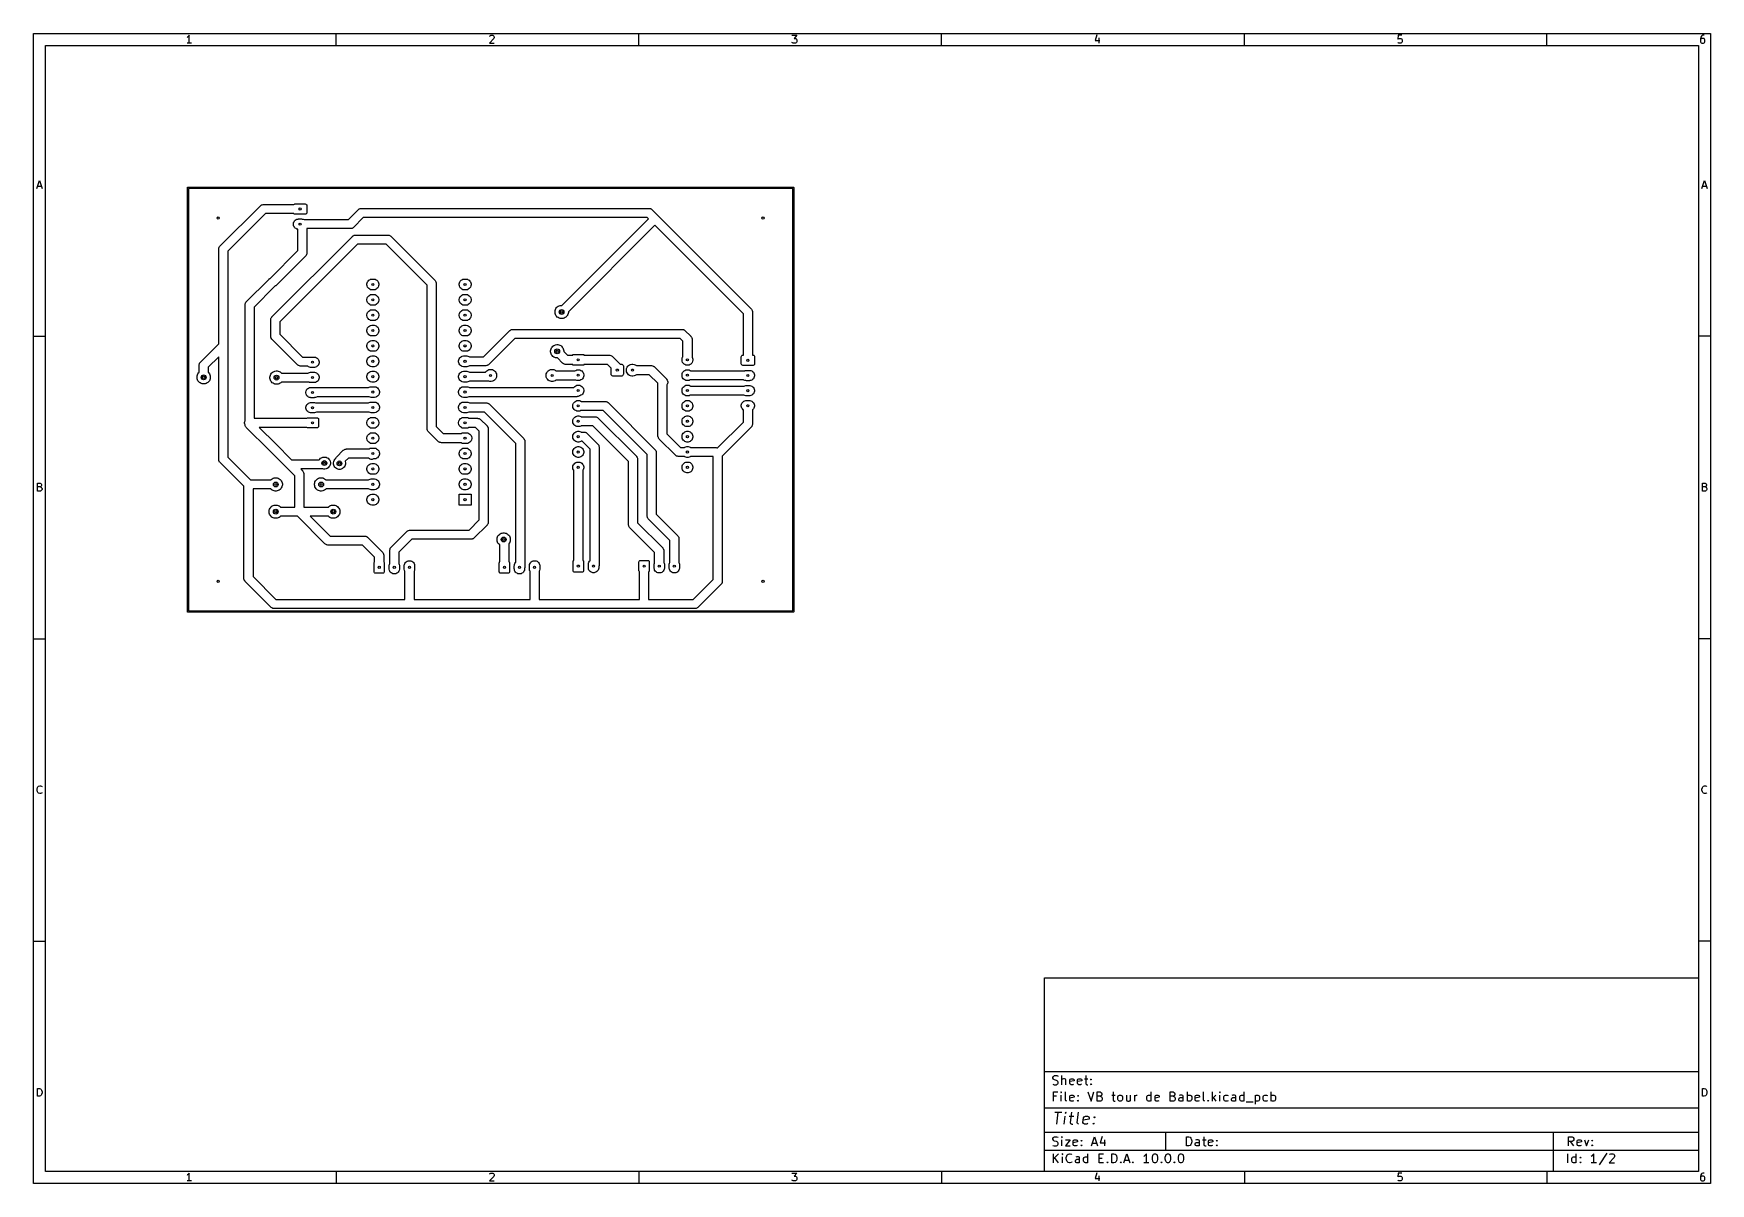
# Model space of a CAD drawing. Header units: inches. Extents: x 0.4 to 11.3, y -7.9 to -0.4.
import ezdxf

# ---------------------------------------------------------------- set-up
doc = ezdxf.new("R2010")
doc.units = ezdxf.units.IN
doc.header["$MEASUREMENT"] = 0
doc.layers.add('F.Cu', color=13, linetype='CONTINUOUS', true_color=0xc83434)

msp = doc.modelspace()

# ---------------------------------------------------------------- linework, layer by layer
at = {"layer": 'BLACK', "linetype": 'CONTINUOUS'}
for p, q in [((0.394, -0.394), (11.299, -0.394)), ((0.394, -7.874), (0.394, -0.394)), ((1.396, -0.417), (1.392, -0.42)), ((1.401, -0.413), (1.396, -0.417)), ((1.406, -0.405), (1.401, -0.413)), ((1.406, -0.456), (1.406, -0.405)), ((2.362, -0.472), (2.362, -0.394)), ((3.387, -0.427), (3.358, -0.456)), ((3.36, -0.41), (3.363, -0.408)), ((3.363, -0.408), (3.367, -0.405)), ((3.367, -0.405), (3.38, -0.405)), ((3.38, -0.405), (3.384, -0.408)), ((3.384, -0.408), (3.387, -0.41)), ((3.387, -0.41), (3.389, -0.415)), ((3.389, -0.42), (3.387, -0.427)), ((3.389, -0.415), (3.389, -0.42)), ((4.331, -0.472), (4.331, -0.394)), ((5.326, -0.405), (5.358, -0.405)), ((5.358, -0.405), (5.341, -0.425)), ((5.341, -0.425), (5.348, -0.425)), ((5.348, -0.425), (5.353, -0.427)), ((5.353, -0.427), (5.355, -0.43)), ((5.355, -0.43), (5.358, -0.435)), ((5.358, -0.435), (5.358, -0.447)), ((6.299, -0.472), (6.299, -0.394)), ((7.309, -0.403), (7.297, -0.439)), ((7.321, -0.422), (7.321, -0.456)), ((8.268, -0.472), (8.268, -0.394)), ((9.268, -0.405), (9.266, -0.43)), ((9.266, -0.43), (9.268, -0.427)), ((9.292, -0.405), (9.268, -0.405)), ((9.268, -0.427), (9.273, -0.425)), ((9.273, -0.425), (9.285, -0.425)), ((9.285, -0.425), (9.29, -0.427)), ((9.29, -0.427), (9.292, -0.43)), ((9.292, -0.43), (9.295, -0.435)), ((9.295, -0.435), (9.295, -0.447)), ((10.236, -0.472), (10.236, -0.394)), ((11.237, -0.417), (11.234, -0.427)), ((11.234, -0.427), (11.234, -0.447)), ((11.237, -0.43), (11.234, -0.435)), ((11.241, -0.41), (11.237, -0.417)), ((11.239, -0.427), (11.237, -0.43)), ((11.244, -0.425), (11.239, -0.427)), ((11.244, -0.408), (11.241, -0.41)), ((11.249, -0.405), (11.244, -0.408)), ((11.254, -0.425), (11.244, -0.425)), ((11.258, -0.405), (11.249, -0.405)), ((11.258, -0.427), (11.254, -0.425)), ((11.261, -0.43), (11.258, -0.427)), ((11.263, -0.435), (11.261, -0.43)), ((11.263, -0.447), (11.263, -0.435)), ((11.299, -0.394), (11.299, -7.874)), ((0.472, -0.472), (11.221, -0.472)), ((0.472, -7.796), (0.472, -0.472)), ((1.421, -0.456), (1.392, -0.456)), ((3.358, -0.456), (3.389, -0.456)), ((5.329, -0.454), (5.326, -0.452)), ((5.333, -0.456), (5.329, -0.454)), ((5.348, -0.456), (5.333, -0.456)), ((5.353, -0.454), (5.348, -0.456)), ((5.355, -0.452), (5.353, -0.454)), ((5.358, -0.447), (5.355, -0.452)), ((7.297, -0.439), (7.329, -0.439)), ((9.268, -0.454), (9.266, -0.452)), ((9.273, -0.456), (9.268, -0.454)), ((9.285, -0.456), (9.273, -0.456)), ((9.29, -0.454), (9.285, -0.456)), ((9.292, -0.452), (9.29, -0.454)), ((9.295, -0.447), (9.292, -0.452)), ((11.221, -0.472), (11.221, -7.796)), ((11.234, -0.447), (11.237, -0.452)), ((11.237, -0.452), (11.239, -0.454)), ((11.239, -0.454), (11.244, -0.456)), ((11.244, -0.456), (11.254, -0.456)), ((11.254, -0.456), (11.258, -0.454)), ((11.258, -0.454), (11.261, -0.452)), ((11.261, -0.452), (11.263, -0.447)), ((0.416, -1.401), (0.433, -1.35)), ((0.421, -1.387), (0.445, -1.387)), ((0.433, -1.35), (0.45, -1.401)), ((11.243, -1.401), (11.26, -1.35)), ((11.248, -1.387), (11.272, -1.387)), ((11.26, -1.35), (11.277, -1.401)), ((0.394, -2.362), (0.472, -2.362)), ((11.299, -2.362), (11.221, -2.362)), ((0.42, -3.37), (0.42, -3.319)), ((0.42, -3.319), (0.437, -3.319)), ((0.437, -3.343), (0.42, -3.343)), ((0.439, -3.37), (0.42, -3.37)), ((0.437, -3.319), (0.442, -3.321)), ((0.442, -3.341), (0.437, -3.343)), ((0.437, -3.343), (0.444, -3.345)), ((0.444, -3.367), (0.439, -3.37)), ((0.442, -3.321), (0.444, -3.324)), ((0.444, -3.338), (0.442, -3.341)), ((0.444, -3.324), (0.446, -3.328)), ((0.446, -3.333), (0.444, -3.338)), ((0.444, -3.345), (0.446, -3.348)), ((0.446, -3.365), (0.444, -3.367)), ((0.446, -3.328), (0.446, -3.333)), ((0.446, -3.348), (0.449, -3.353)), ((0.449, -3.36), (0.446, -3.365)), ((0.449, -3.353), (0.449, -3.36)), ((11.247, -3.37), (11.247, -3.319)), ((11.247, -3.319), (11.264, -3.319)), ((11.264, -3.343), (11.247, -3.343)), ((11.266, -3.37), (11.247, -3.37)), ((11.264, -3.319), (11.268, -3.321)), ((11.268, -3.341), (11.264, -3.343)), ((11.264, -3.343), (11.271, -3.345)), ((11.271, -3.367), (11.266, -3.37)), ((11.268, -3.321), (11.271, -3.324)), ((11.271, -3.338), (11.268, -3.341)), ((11.271, -3.324), (11.273, -3.328)), ((11.273, -3.333), (11.271, -3.338)), ((11.271, -3.345), (11.273, -3.348)), ((11.273, -3.365), (11.271, -3.367)), ((11.273, -3.328), (11.273, -3.333)), ((11.273, -3.348), (11.276, -3.353)), ((11.276, -3.36), (11.273, -3.365)), ((11.276, -3.353), (11.276, -3.36)), ((0.394, -4.331), (0.472, -4.331)), ((11.299, -4.331), (11.221, -4.331)), ((0.417, -5.309), (0.42, -5.299)), ((0.417, -5.316), (0.417, -5.309)), ((0.42, -5.326), (0.417, -5.316)), ((0.42, -5.299), (0.422, -5.294)), ((0.422, -5.331), (0.42, -5.326)), ((0.422, -5.294), (0.427, -5.29)), ((0.427, -5.336), (0.422, -5.331)), ((0.427, -5.29), (0.434, -5.287)), ((0.434, -5.338), (0.427, -5.336)), ((0.434, -5.287), (0.439, -5.287)), ((0.439, -5.338), (0.434, -5.338)), ((0.439, -5.287), (0.446, -5.29)), ((0.446, -5.336), (0.439, -5.338)), ((0.446, -5.29), (0.449, -5.292)), ((0.449, -5.333), (0.446, -5.336)), ((11.244, -5.309), (11.247, -5.299)), ((11.244, -5.316), (11.244, -5.309)), ((11.247, -5.326), (11.244, -5.316)), ((11.247, -5.299), (11.249, -5.294)), ((11.249, -5.331), (11.247, -5.326)), ((11.249, -5.294), (11.254, -5.29)), ((11.254, -5.336), (11.249, -5.331)), ((11.254, -5.29), (11.261, -5.287)), ((11.261, -5.338), (11.254, -5.336)), ((11.261, -5.287), (11.266, -5.287)), ((11.266, -5.338), (11.261, -5.338)), ((11.266, -5.287), (11.273, -5.29)), ((11.273, -5.336), (11.266, -5.338)), ((11.273, -5.29), (11.276, -5.292)), ((11.276, -5.333), (11.273, -5.336)), ((0.394, -6.299), (0.472, -6.299)), ((11.299, -6.299), (11.221, -6.299)), ((6.969, -6.536), (11.221, -6.536)), ((6.969, -7.796), (6.969, -6.536)), ((11.221, -6.536), (11.221, -7.796)), ((6.969, -7.146), (11.221, -7.146)), ((7.023, -7.184), (7.026, -7.179)), ((7.023, -7.19), (7.023, -7.184)), ((7.026, -7.195), (7.023, -7.19)), ((7.026, -7.179), (7.029, -7.176)), ((7.029, -7.198), (7.026, -7.195)), ((7.029, -7.176), (7.034, -7.173)), ((7.034, -7.173), (7.048, -7.173)), ((7.048, -7.173), (7.057, -7.176)), ((7.082, -7.232), (7.082, -7.173)), ((7.085, -7.195), (7.082, -7.198)), ((7.091, -7.193), (7.085, -7.195)), ((7.099, -7.193), (7.091, -7.193)), ((7.105, -7.195), (7.099, -7.193)), ((7.107, -7.201), (7.105, -7.195)), ((7.133, -7.201), (7.136, -7.195)), ((7.136, -7.195), (7.141, -7.193)), ((7.141, -7.193), (7.152, -7.193)), ((7.152, -7.193), (7.158, -7.195)), ((7.158, -7.195), (7.161, -7.201)), ((7.183, -7.201), (7.186, -7.195)), ((7.186, -7.195), (7.192, -7.193)), ((7.192, -7.193), (7.203, -7.193)), ((7.203, -7.193), (7.209, -7.195)), ((7.209, -7.195), (7.212, -7.201)), ((7.228, -7.193), (7.251, -7.193)), ((7.237, -7.173), (7.237, -7.224)), ((7.268, -7.198), (7.271, -7.195)), ((7.271, -7.195), (7.273, -7.198)), ((7.271, -7.195), (7.271, -7.201)), ((0.42, -7.307), (0.42, -7.256)), ((0.42, -7.256), (0.432, -7.256)), ((0.432, -7.256), (0.439, -7.258)), ((0.439, -7.304), (0.432, -7.307)), ((0.439, -7.258), (0.444, -7.263)), ((0.444, -7.3), (0.439, -7.304)), ((0.444, -7.263), (0.446, -7.268)), ((0.446, -7.295), (0.444, -7.3)), ((0.446, -7.268), (0.449, -7.278)), ((0.449, -7.285), (0.446, -7.295)), ((0.449, -7.278), (0.449, -7.285)), ((7.023, -7.229), (7.032, -7.232)), ((7.026, -7.338), (7.026, -7.279)), ((7.026, -7.279), (7.054, -7.279)), ((7.034, -7.201), (7.029, -7.198)), ((7.032, -7.232), (7.046, -7.232)), ((7.046, -7.204), (7.034, -7.201)), ((7.051, -7.207), (7.046, -7.204)), ((7.046, -7.232), (7.051, -7.229)), ((7.054, -7.21), (7.051, -7.207)), ((7.051, -7.229), (7.054, -7.226)), ((7.057, -7.215), (7.054, -7.21)), ((7.054, -7.226), (7.057, -7.221)), ((7.057, -7.221), (7.057, -7.215)), ((7.077, -7.279), (7.074, -7.282)), ((7.074, -7.282), (7.077, -7.285)), ((7.079, -7.282), (7.077, -7.279)), ((7.077, -7.279), (7.077, -7.285)), ((7.077, -7.285), (7.079, -7.282)), ((7.077, -7.338), (7.077, -7.299)), ((7.105, -7.33), (7.105, -7.279)), ((7.107, -7.232), (7.107, -7.201)), ((7.133, -7.224), (7.133, -7.201)), ((7.161, -7.207), (7.133, -7.212)), ((7.136, -7.229), (7.133, -7.224)), ((7.133, -7.307), (7.136, -7.302)), ((7.141, -7.232), (7.136, -7.229)), ((7.136, -7.302), (7.141, -7.299)), ((7.152, -7.232), (7.141, -7.232)), ((7.141, -7.299), (7.152, -7.299)), ((7.158, -7.229), (7.152, -7.232)), ((7.152, -7.299), (7.158, -7.302)), ((7.158, -7.302), (7.161, -7.307)), ((7.161, -7.201), (7.161, -7.207)), ((7.183, -7.224), (7.183, -7.201)), ((7.212, -7.207), (7.183, -7.212)), ((7.186, -7.229), (7.183, -7.224)), ((7.183, -7.305), (7.186, -7.302)), ((7.186, -7.307), (7.183, -7.305)), ((7.192, -7.232), (7.186, -7.229)), ((7.186, -7.302), (7.189, -7.305)), ((7.186, -7.302), (7.186, -7.307)), ((7.189, -7.305), (7.186, -7.307)), ((7.203, -7.232), (7.192, -7.232)), ((7.209, -7.229), (7.203, -7.232)), ((7.212, -7.201), (7.212, -7.207)), ((7.237, -7.224), (7.24, -7.229)), ((7.24, -7.229), (7.245, -7.232)), ((7.245, -7.232), (7.251, -7.232)), ((7.251, -7.279), (7.271, -7.338)), ((7.271, -7.201), (7.268, -7.198)), ((7.268, -7.229), (7.271, -7.226)), ((7.271, -7.232), (7.268, -7.229)), ((7.273, -7.198), (7.271, -7.201)), ((7.271, -7.226), (7.273, -7.229)), ((7.271, -7.226), (7.271, -7.232)), ((7.273, -7.229), (7.271, -7.232)), ((7.271, -7.338), (7.29, -7.279)), ((7.31, -7.338), (7.31, -7.279)), ((7.31, -7.279), (7.33, -7.279)), ((7.33, -7.279), (7.335, -7.282)), ((7.335, -7.305), (7.33, -7.307)), ((7.335, -7.282), (7.338, -7.285)), ((7.338, -7.302), (7.335, -7.305)), ((7.338, -7.285), (7.341, -7.291)), ((7.341, -7.296), (7.338, -7.302)), ((7.341, -7.291), (7.341, -7.296)), ((7.406, -7.299), (7.428, -7.299)), ((7.414, -7.279), (7.414, -7.33)), ((7.445, -7.31), (7.448, -7.305)), ((7.448, -7.305), (7.451, -7.302)), ((7.451, -7.302), (7.456, -7.299)), ((7.456, -7.299), (7.465, -7.299)), ((7.465, -7.299), (7.47, -7.302)), ((7.47, -7.302), (7.473, -7.305)), ((7.473, -7.305), (7.476, -7.31)), ((7.501, -7.299), (7.501, -7.33)), ((7.526, -7.299), (7.526, -7.338)), ((7.555, -7.338), (7.555, -7.299)), ((7.555, -7.31), (7.557, -7.305)), ((7.557, -7.305), (7.56, -7.302)), ((7.56, -7.302), (7.566, -7.299)), ((7.566, -7.299), (7.571, -7.299)), ((7.633, -7.31), (7.636, -7.305)), ((7.636, -7.305), (7.639, -7.302)), ((7.639, -7.302), (7.645, -7.299)), ((7.645, -7.299), (7.656, -7.299)), ((7.656, -7.299), (7.661, -7.302)), ((7.661, -7.338), (7.661, -7.279)), ((7.687, -7.307), (7.69, -7.302)), ((7.69, -7.302), (7.695, -7.299)), ((7.695, -7.299), (7.706, -7.299)), ((7.706, -7.299), (7.712, -7.302)), ((7.712, -7.302), (7.715, -7.307)), ((7.785, -7.338), (7.785, -7.279)), ((7.785, -7.279), (7.805, -7.279)), ((7.805, -7.279), (7.81, -7.282)), ((7.81, -7.305), (7.805, -7.307)), ((7.81, -7.282), (7.813, -7.285)), ((7.813, -7.302), (7.81, -7.305)), ((7.813, -7.285), (7.816, -7.291)), ((7.816, -7.296), (7.813, -7.302)), ((7.816, -7.291), (7.816, -7.296)), ((7.85, -7.299), (7.844, -7.302)), ((7.861, -7.299), (7.85, -7.299)), ((7.867, -7.302), (7.861, -7.299)), ((7.87, -7.307), (7.867, -7.302)), ((7.898, -7.338), (7.898, -7.279)), ((7.898, -7.302), (7.903, -7.299)), ((7.903, -7.299), (7.915, -7.299)), ((7.915, -7.299), (7.92, -7.302)), ((7.92, -7.302), (7.923, -7.305)), ((7.923, -7.305), (7.926, -7.31)), ((7.948, -7.307), (7.951, -7.302)), ((7.951, -7.302), (7.957, -7.299)), ((7.957, -7.299), (7.968, -7.299)), ((7.968, -7.299), (7.974, -7.302)), ((7.974, -7.302), (7.976, -7.307)), ((8.002, -7.33), (8.002, -7.279)), ((8.061, -7.338), (8.061, -7.279)), ((8.083, -7.299), (8.061, -7.321)), ((8.109, -7.279), (8.106, -7.282)), ((8.106, -7.282), (8.109, -7.285)), ((8.111, -7.282), (8.109, -7.279)), ((8.109, -7.279), (8.109, -7.285)), ((8.109, -7.285), (8.111, -7.282)), ((8.109, -7.338), (8.109, -7.299)), ((8.134, -7.31), (8.137, -7.305)), ((8.137, -7.305), (8.14, -7.302)), ((8.14, -7.302), (8.145, -7.299)), ((8.145, -7.299), (8.156, -7.299)), ((8.156, -7.299), (8.162, -7.302)), ((8.193, -7.299), (8.187, -7.302)), ((8.204, -7.299), (8.193, -7.299)), ((8.21, -7.302), (8.204, -7.299)), ((8.213, -7.307), (8.21, -7.302)), ((8.238, -7.31), (8.241, -7.305)), ((8.241, -7.305), (8.244, -7.302)), ((8.244, -7.302), (8.249, -7.299)), ((8.249, -7.299), (8.26, -7.299)), ((8.26, -7.299), (8.266, -7.302)), ((8.266, -7.338), (8.266, -7.279)), ((8.339, -7.299), (8.339, -7.358)), ((8.339, -7.302), (8.345, -7.299)), ((8.345, -7.299), (8.356, -7.299)), ((8.356, -7.299), (8.362, -7.302)), ((8.362, -7.302), (8.364, -7.305)), ((8.364, -7.305), (8.367, -7.31)), ((8.39, -7.31), (8.393, -7.305)), ((8.393, -7.305), (8.395, -7.302)), ((8.395, -7.302), (8.401, -7.299)), ((8.401, -7.299), (8.412, -7.299)), ((8.412, -7.299), (8.418, -7.302)), ((8.443, -7.338), (8.443, -7.279)), ((8.443, -7.302), (8.449, -7.299)), ((8.449, -7.299), (8.46, -7.299)), ((8.46, -7.299), (8.466, -7.302)), ((8.466, -7.302), (8.469, -7.305)), ((8.469, -7.305), (8.471, -7.31)), ((11.247, -7.307), (11.247, -7.256)), ((11.247, -7.256), (11.259, -7.256)), ((11.259, -7.256), (11.266, -7.258)), ((11.266, -7.304), (11.259, -7.307)), ((11.266, -7.258), (11.271, -7.263)), ((11.271, -7.3), (11.266, -7.304)), ((11.271, -7.263), (11.273, -7.268)), ((11.273, -7.295), (11.271, -7.3)), ((11.273, -7.268), (11.276, -7.278)), ((11.276, -7.285), (11.273, -7.295)), ((11.276, -7.278), (11.276, -7.285)), ((0.432, -7.307), (0.42, -7.307)), ((6.969, -7.382), (11.221, -7.382)), ((7.046, -7.307), (7.026, -7.307)), ((7.035, -7.41), (7.08, -7.41)), ((7.048, -7.489), (7.058, -7.41)), ((7.106, -7.41), (7.102, -7.414)), ((7.102, -7.414), (7.105, -7.417)), ((7.107, -7.336), (7.105, -7.33)), ((7.106, -7.41), (7.105, -7.417)), ((7.105, -7.417), (7.11, -7.414)), ((7.11, -7.414), (7.106, -7.41)), ((7.113, -7.338), (7.107, -7.336)), ((7.133, -7.33), (7.133, -7.307)), ((7.161, -7.313), (7.133, -7.319)), ((7.136, -7.336), (7.133, -7.33)), ((7.144, -7.41), (7.135, -7.477)), ((7.141, -7.338), (7.136, -7.336)), ((7.152, -7.338), (7.141, -7.338)), ((7.158, -7.336), (7.152, -7.338)), ((7.161, -7.307), (7.161, -7.313)), ((7.18, -7.477), (7.189, -7.41)), ((7.183, -7.336), (7.186, -7.333)), ((7.186, -7.338), (7.183, -7.336)), ((7.186, -7.333), (7.189, -7.336)), ((7.186, -7.333), (7.186, -7.338)), ((7.189, -7.336), (7.186, -7.338)), ((7.33, -7.307), (7.31, -7.307)), ((7.332, -7.338), (7.31, -7.338)), ((7.33, -7.307), (7.338, -7.31)), ((7.338, -7.336), (7.332, -7.338)), ((7.338, -7.31), (7.341, -7.313)), ((7.341, -7.333), (7.338, -7.336)), ((7.341, -7.313), (7.344, -7.319)), ((7.344, -7.327), (7.341, -7.333)), ((7.344, -7.319), (7.344, -7.327)), ((7.414, -7.33), (7.417, -7.336)), ((7.417, -7.336), (7.422, -7.338)), ((7.422, -7.338), (7.428, -7.338)), ((7.445, -7.327), (7.445, -7.31)), ((7.448, -7.333), (7.445, -7.327)), ((7.451, -7.336), (7.448, -7.333)), ((7.456, -7.338), (7.451, -7.336)), ((7.465, -7.338), (7.456, -7.338)), ((7.47, -7.336), (7.465, -7.338)), ((7.473, -7.333), (7.47, -7.336)), ((7.476, -7.327), (7.473, -7.333)), ((7.476, -7.31), (7.476, -7.327)), ((7.501, -7.33), (7.504, -7.336)), ((7.504, -7.336), (7.51, -7.338)), ((7.51, -7.338), (7.518, -7.338)), ((7.518, -7.338), (7.524, -7.336)), ((7.524, -7.336), (7.526, -7.333)), ((7.633, -7.327), (7.633, -7.31)), ((7.636, -7.333), (7.633, -7.327)), ((7.639, -7.336), (7.636, -7.333)), ((7.645, -7.338), (7.639, -7.336)), ((7.656, -7.338), (7.645, -7.338)), ((7.661, -7.336), (7.656, -7.338)), ((7.687, -7.33), (7.687, -7.307)), ((7.715, -7.313), (7.687, -7.319)), ((7.69, -7.336), (7.687, -7.33)), ((7.695, -7.338), (7.69, -7.336)), ((7.706, -7.338), (7.695, -7.338)), ((7.712, -7.336), (7.706, -7.338)), ((7.715, -7.307), (7.715, -7.313)), ((7.805, -7.307), (7.785, -7.307)), ((7.808, -7.338), (7.785, -7.338)), ((7.805, -7.307), (7.813, -7.31)), ((7.813, -7.336), (7.808, -7.338)), ((7.813, -7.31), (7.816, -7.313)), ((7.816, -7.333), (7.813, -7.336)), ((7.816, -7.313), (7.819, -7.319)), ((7.819, -7.327), (7.816, -7.333)), ((7.819, -7.319), (7.819, -7.327)), ((7.841, -7.324), (7.844, -7.319)), ((7.841, -7.33), (7.841, -7.324)), ((7.844, -7.336), (7.841, -7.33)), ((7.844, -7.319), (7.85, -7.316)), ((7.85, -7.338), (7.844, -7.336)), ((7.85, -7.316), (7.864, -7.316)), ((7.864, -7.338), (7.85, -7.338)), ((7.864, -7.316), (7.87, -7.313)), ((7.87, -7.336), (7.864, -7.338)), ((7.87, -7.338), (7.87, -7.307)), ((7.903, -7.338), (7.898, -7.336)), ((7.915, -7.338), (7.903, -7.338)), ((7.92, -7.336), (7.915, -7.338)), ((7.923, -7.333), (7.92, -7.336)), ((7.926, -7.327), (7.923, -7.333)), ((7.926, -7.31), (7.926, -7.327)), ((7.948, -7.33), (7.948, -7.307)), ((7.976, -7.313), (7.948, -7.319)), ((7.951, -7.336), (7.948, -7.33)), ((7.957, -7.338), (7.951, -7.336)), ((7.968, -7.338), (7.957, -7.338)), ((7.974, -7.336), (7.968, -7.338)), ((7.976, -7.307), (7.976, -7.313)), ((8.005, -7.336), (8.002, -7.33)), ((8.01, -7.338), (8.005, -7.336)), ((8.03, -7.336), (8.033, -7.333)), ((8.033, -7.338), (8.03, -7.336)), ((8.033, -7.333), (8.035, -7.336)), ((8.033, -7.333), (8.033, -7.338)), ((8.035, -7.336), (8.033, -7.338)), ((8.066, -7.316), (8.083, -7.338)), ((8.134, -7.327), (8.134, -7.31)), ((8.137, -7.333), (8.134, -7.327)), ((8.14, -7.336), (8.137, -7.333)), ((8.145, -7.338), (8.14, -7.336)), ((8.156, -7.338), (8.145, -7.338)), ((8.162, -7.336), (8.156, -7.338)), ((8.185, -7.324), (8.187, -7.319)), ((8.185, -7.33), (8.185, -7.324)), ((8.187, -7.336), (8.185, -7.33)), ((8.187, -7.319), (8.193, -7.316)), ((8.193, -7.338), (8.187, -7.336)), ((8.193, -7.316), (8.207, -7.316)), ((8.207, -7.338), (8.193, -7.338)), ((8.207, -7.316), (8.213, -7.313)), ((8.213, -7.336), (8.207, -7.338)), ((8.213, -7.338), (8.213, -7.307)), ((8.238, -7.327), (8.238, -7.31)), ((8.241, -7.333), (8.238, -7.327)), ((8.244, -7.336), (8.241, -7.333)), ((8.249, -7.338), (8.244, -7.336)), ((8.26, -7.338), (8.249, -7.338)), ((8.266, -7.336), (8.26, -7.338)), ((8.28, -7.344), (8.325, -7.344)), ((8.345, -7.338), (8.339, -7.336)), ((8.356, -7.338), (8.345, -7.338)), ((8.362, -7.336), (8.356, -7.338)), ((8.364, -7.333), (8.362, -7.336)), ((8.367, -7.327), (8.364, -7.333)), ((8.367, -7.31), (8.367, -7.327)), ((8.39, -7.327), (8.39, -7.31)), ((8.393, -7.333), (8.39, -7.327)), ((8.395, -7.336), (8.393, -7.333)), ((8.401, -7.338), (8.395, -7.336)), ((8.412, -7.338), (8.401, -7.338)), ((8.418, -7.336), (8.412, -7.338)), ((8.449, -7.338), (8.443, -7.336)), ((8.46, -7.338), (8.449, -7.338)), ((8.466, -7.336), (8.46, -7.338)), ((8.469, -7.333), (8.466, -7.336)), ((8.471, -7.327), (8.469, -7.333)), ((8.471, -7.31), (8.471, -7.327)), ((11.259, -7.307), (11.247, -7.307)), ((7.097, -7.489), (7.103, -7.436)), ((7.129, -7.436), (7.159, -7.436)), ((7.135, -7.477), (7.138, -7.485)), ((7.138, -7.485), (7.145, -7.489)), ((7.145, -7.489), (7.153, -7.489)), ((7.183, -7.485), (7.18, -7.477)), ((7.19, -7.489), (7.183, -7.485)), ((7.218, -7.477), (7.222, -7.447)), ((7.221, -7.485), (7.218, -7.477)), ((7.258, -7.455), (7.22, -7.462)), ((7.228, -7.489), (7.221, -7.485)), ((7.222, -7.447), (7.226, -7.44)), ((7.226, -7.44), (7.234, -7.436)), ((7.243, -7.489), (7.228, -7.489)), ((7.234, -7.436), (7.249, -7.436)), ((7.251, -7.485), (7.243, -7.489)), ((7.249, -7.436), (7.256, -7.44)), ((7.256, -7.44), (7.259, -7.447)), ((7.259, -7.447), (7.258, -7.455)), ((7.285, -7.485), (7.289, -7.481)), ((7.288, -7.489), (7.285, -7.485)), ((7.289, -7.481), (7.288, -7.489)), ((7.292, -7.485), (7.288, -7.489)), ((7.289, -7.481), (7.292, -7.485)), ((7.29, -7.444), (7.294, -7.44)), ((7.293, -7.447), (7.29, -7.444)), ((7.294, -7.44), (7.293, -7.447)), ((7.297, -7.444), (7.293, -7.447)), ((7.294, -7.44), (7.297, -7.444)), ((6.969, -7.54), (11.221, -7.54)), ((7.023, -7.582), (7.026, -7.576)), ((7.023, -7.587), (7.023, -7.582)), ((7.026, -7.593), (7.023, -7.587)), ((7.023, -7.627), (7.032, -7.63)), ((7.026, -7.576), (7.029, -7.573)), ((7.029, -7.596), (7.026, -7.593)), ((7.029, -7.573), (7.034, -7.571)), ((7.034, -7.599), (7.029, -7.596)), ((7.032, -7.63), (7.046, -7.63)), ((7.034, -7.571), (7.048, -7.571)), ((7.046, -7.602), (7.034, -7.599)), ((7.051, -7.604), (7.046, -7.602)), ((7.046, -7.63), (7.051, -7.627)), ((7.048, -7.571), (7.057, -7.573)), ((7.054, -7.607), (7.051, -7.604)), ((7.051, -7.627), (7.054, -7.624)), ((7.057, -7.613), (7.054, -7.607)), ((7.054, -7.624), (7.057, -7.618)), ((7.057, -7.618), (7.057, -7.613)), ((7.082, -7.571), (7.079, -7.573)), ((7.079, -7.573), (7.082, -7.576)), ((7.085, -7.573), (7.082, -7.571)), ((7.082, -7.571), (7.082, -7.576)), ((7.082, -7.576), (7.085, -7.573)), ((7.082, -7.63), (7.082, -7.59)), ((7.105, -7.59), (7.136, -7.59)), ((7.136, -7.59), (7.105, -7.63)), ((7.105, -7.63), (7.136, -7.63)), ((7.155, -7.599), (7.158, -7.593)), ((7.155, -7.621), (7.155, -7.599)), ((7.183, -7.604), (7.155, -7.61)), ((7.158, -7.627), (7.155, -7.621)), ((7.158, -7.593), (7.164, -7.59)), ((7.164, -7.63), (7.158, -7.627)), ((7.164, -7.59), (7.175, -7.59)), ((7.175, -7.63), (7.164, -7.63)), ((7.175, -7.59), (7.181, -7.593)), ((7.181, -7.627), (7.175, -7.63)), ((7.181, -7.593), (7.183, -7.599)), ((7.183, -7.599), (7.183, -7.604)), ((7.206, -7.596), (7.209, -7.593)), ((7.209, -7.599), (7.206, -7.596)), ((7.206, -7.627), (7.209, -7.624)), ((7.209, -7.63), (7.206, -7.627)), ((7.209, -7.593), (7.212, -7.596)), ((7.209, -7.593), (7.209, -7.599)), ((7.212, -7.596), (7.209, -7.599)), ((7.209, -7.624), (7.212, -7.627)), ((7.209, -7.624), (7.209, -7.63)), ((7.212, -7.627), (7.209, -7.63)), ((7.273, -7.63), (7.293, -7.571)), ((7.279, -7.613), (7.307, -7.613)), ((7.293, -7.571), (7.313, -7.63)), ((7.344, -7.568), (7.33, -7.61)), ((7.33, -7.61), (7.366, -7.61)), ((7.358, -7.59), (7.358, -7.63)), ((7.756, -7.54), (7.756, -7.658)), ((7.892, -7.63), (7.892, -7.571)), ((7.892, -7.571), (7.906, -7.571)), ((7.906, -7.63), (7.892, -7.63)), ((7.906, -7.571), (7.915, -7.573)), ((7.915, -7.627), (7.906, -7.63)), ((7.915, -7.573), (7.92, -7.579)), ((7.92, -7.621), (7.915, -7.627)), ((7.92, -7.579), (7.923, -7.585)), ((7.923, -7.616), (7.92, -7.621)), ((7.923, -7.585), (7.926, -7.596)), ((7.926, -7.604), (7.923, -7.616)), ((7.926, -7.596), (7.926, -7.604)), ((7.948, -7.616), (7.951, -7.61)), ((7.948, -7.621), (7.948, -7.616)), ((7.951, -7.627), (7.948, -7.621)), ((7.957, -7.59), (7.951, -7.593)), ((7.951, -7.61), (7.957, -7.607)), ((7.957, -7.63), (7.951, -7.627)), ((7.968, -7.59), (7.957, -7.59)), ((7.957, -7.607), (7.971, -7.607)), ((7.971, -7.63), (7.957, -7.63)), ((7.974, -7.593), (7.968, -7.59)), ((7.971, -7.607), (7.976, -7.604)), ((7.976, -7.627), (7.971, -7.63)), ((7.976, -7.599), (7.974, -7.593)), ((7.976, -7.63), (7.976, -7.599)), ((7.996, -7.59), (8.019, -7.59)), ((8.005, -7.571), (8.005, -7.621)), ((8.005, -7.621), (8.007, -7.627)), ((8.007, -7.627), (8.013, -7.63)), ((8.013, -7.63), (8.019, -7.63)), ((8.035, -7.599), (8.038, -7.593)), ((8.035, -7.621), (8.035, -7.599)), ((8.064, -7.604), (8.035, -7.61)), ((8.038, -7.627), (8.035, -7.621)), ((8.038, -7.593), (8.044, -7.59)), ((8.044, -7.63), (8.038, -7.627)), ((8.044, -7.59), (8.055, -7.59)), ((8.055, -7.63), (8.044, -7.63)), ((8.055, -7.59), (8.061, -7.593)), ((8.061, -7.627), (8.055, -7.63)), ((8.061, -7.593), (8.064, -7.599)), ((8.064, -7.599), (8.064, -7.604)), ((8.086, -7.596), (8.089, -7.593)), ((8.089, -7.599), (8.086, -7.596)), ((8.086, -7.627), (8.089, -7.624)), ((8.089, -7.63), (8.086, -7.627)), ((8.089, -7.593), (8.092, -7.596)), ((8.089, -7.593), (8.089, -7.599)), ((8.092, -7.596), (8.089, -7.599)), ((8.089, -7.624), (8.092, -7.627)), ((8.089, -7.624), (8.089, -7.63)), ((8.092, -7.627), (8.089, -7.63)), ((10.276, -7.54), (10.276, -7.796)), ((10.376, -7.629), (10.376, -7.57)), ((10.376, -7.57), (10.399, -7.57)), ((10.399, -7.601), (10.376, -7.601)), ((10.41, -7.629), (10.39, -7.601)), ((10.399, -7.57), (10.404, -7.573)), ((10.404, -7.598), (10.399, -7.601)), ((10.404, -7.573), (10.407, -7.576)), ((10.407, -7.596), (10.404, -7.598)), ((10.407, -7.576), (10.41, -7.582)), ((10.41, -7.59), (10.407, -7.596)), ((10.41, -7.582), (10.41, -7.59)), ((10.432, -7.598), (10.435, -7.593)), ((10.432, -7.621), (10.432, -7.598)), ((10.461, -7.604), (10.432, -7.61)), ((10.435, -7.627), (10.432, -7.621)), ((10.435, -7.593), (10.441, -7.59)), ((10.441, -7.629), (10.435, -7.627)), ((10.441, -7.59), (10.452, -7.59)), ((10.452, -7.629), (10.441, -7.629)), ((10.452, -7.59), (10.458, -7.593)), ((10.458, -7.627), (10.452, -7.629)), ((10.458, -7.593), (10.461, -7.598)), ((10.461, -7.598), (10.461, -7.604)), ((10.48, -7.59), (10.494, -7.629)), ((10.494, -7.629), (10.508, -7.59)), ((10.528, -7.596), (10.531, -7.593)), ((10.531, -7.598), (10.528, -7.596)), ((10.528, -7.627), (10.531, -7.624)), ((10.531, -7.629), (10.528, -7.627)), ((10.531, -7.593), (10.534, -7.596)), ((10.531, -7.593), (10.531, -7.598)), ((10.534, -7.596), (10.531, -7.598)), ((10.531, -7.624), (10.534, -7.627)), ((10.531, -7.624), (10.531, -7.629)), ((10.534, -7.627), (10.531, -7.629)), ((6.969, -7.658), (11.221, -7.658)), ((7.026, -7.74), (7.026, -7.681)), ((7.06, -7.681), (7.026, -7.715)), ((7.06, -7.74), (7.034, -7.706)), ((7.085, -7.681), (7.082, -7.684)), ((7.082, -7.684), (7.085, -7.686)), ((7.088, -7.684), (7.085, -7.681)), ((7.085, -7.681), (7.085, -7.686)), ((7.085, -7.686), (7.088, -7.684)), ((7.085, -7.74), (7.085, -7.701)), ((7.11, -7.706), (7.113, -7.695)), ((7.11, -7.715), (7.11, -7.706)), ((7.113, -7.726), (7.11, -7.715)), ((7.113, -7.695), (7.116, -7.689)), ((7.116, -7.731), (7.113, -7.726)), ((7.116, -7.689), (7.122, -7.684)), ((7.122, -7.737), (7.116, -7.731)), ((7.122, -7.684), (7.13, -7.681)), ((7.13, -7.74), (7.122, -7.737)), ((7.13, -7.681), (7.136, -7.681)), ((7.136, -7.74), (7.13, -7.74)), ((7.136, -7.681), (7.144, -7.684)), ((7.144, -7.737), (7.136, -7.74)), ((7.144, -7.684), (7.147, -7.686)), ((7.147, -7.734), (7.144, -7.737)), ((7.169, -7.726), (7.172, -7.72)), ((7.169, -7.731), (7.169, -7.726)), ((7.172, -7.737), (7.169, -7.731)), ((7.178, -7.701), (7.172, -7.703)), ((7.172, -7.72), (7.178, -7.717)), ((7.178, -7.74), (7.172, -7.737)), ((7.189, -7.701), (7.178, -7.701)), ((7.178, -7.717), (7.192, -7.717)), ((7.192, -7.74), (7.178, -7.74)), ((7.195, -7.703), (7.189, -7.701)), ((7.192, -7.717), (7.197, -7.715)), ((7.197, -7.737), (7.192, -7.74)), ((7.197, -7.709), (7.195, -7.703)), ((7.197, -7.74), (7.197, -7.709)), ((7.223, -7.712), (7.226, -7.706)), ((7.223, -7.729), (7.223, -7.712)), ((7.226, -7.734), (7.223, -7.729)), ((7.226, -7.706), (7.228, -7.703)), ((7.228, -7.737), (7.226, -7.734)), ((7.228, -7.703), (7.234, -7.701)), ((7.234, -7.74), (7.228, -7.737)), ((7.234, -7.701), (7.245, -7.701)), ((7.245, -7.74), (7.234, -7.74)), ((7.245, -7.701), (7.251, -7.703)), ((7.251, -7.737), (7.245, -7.74)), ((7.251, -7.74), (7.251, -7.681)), ((7.324, -7.74), (7.324, -7.681)), ((7.324, -7.681), (7.352, -7.681)), ((7.324, -7.709), (7.344, -7.709)), ((7.352, -7.74), (7.324, -7.74)), ((7.375, -7.737), (7.377, -7.734)), ((7.377, -7.74), (7.375, -7.737)), ((7.377, -7.734), (7.38, -7.737)), ((7.377, -7.734), (7.377, -7.74)), ((7.38, -7.737), (7.377, -7.74)), ((7.406, -7.74), (7.406, -7.681)), ((7.406, -7.681), (7.42, -7.681)), ((7.42, -7.74), (7.406, -7.74)), ((7.42, -7.681), (7.428, -7.684)), ((7.428, -7.737), (7.42, -7.74)), ((7.428, -7.684), (7.434, -7.689)), ((7.434, -7.731), (7.428, -7.737)), ((7.434, -7.689), (7.436, -7.695)), ((7.436, -7.726), (7.434, -7.731)), ((7.436, -7.695), (7.439, -7.706)), ((7.439, -7.715), (7.436, -7.726)), ((7.439, -7.706), (7.439, -7.715)), ((7.462, -7.737), (7.465, -7.734)), ((7.465, -7.74), (7.462, -7.737)), ((7.465, -7.734), (7.467, -7.737)), ((7.465, -7.734), (7.465, -7.74)), ((7.467, -7.737), (7.465, -7.74)), ((7.484, -7.74), (7.504, -7.681)), ((7.49, -7.723), (7.518, -7.723)), ((7.504, -7.681), (7.524, -7.74)), ((7.541, -7.737), (7.543, -7.734)), ((7.543, -7.74), (7.541, -7.737)), ((7.543, -7.734), (7.546, -7.737)), ((7.543, -7.734), (7.543, -7.74)), ((7.546, -7.737), (7.543, -7.74)), ((7.619, -7.695), (7.614, -7.698)), ((7.647, -7.74), (7.614, -7.74)), ((7.625, -7.689), (7.619, -7.695)), ((7.631, -7.681), (7.625, -7.689)), ((7.631, -7.74), (7.631, -7.681)), ((7.67, -7.703), (7.673, -7.692)), ((7.67, -7.717), (7.67, -7.703)), ((7.673, -7.729), (7.67, -7.717)), ((7.673, -7.692), (7.676, -7.686)), ((7.676, -7.734), (7.673, -7.729)), ((7.676, -7.686), (7.678, -7.684)), ((7.678, -7.737), (7.676, -7.734)), ((7.678, -7.684), (7.684, -7.681)), ((7.684, -7.74), (7.678, -7.737)), ((7.684, -7.681), (7.69, -7.681)), ((7.69, -7.74), (7.684, -7.74)), ((7.69, -7.681), (7.695, -7.684)), ((7.695, -7.737), (7.69, -7.74)), ((7.695, -7.684), (7.698, -7.686)), ((7.698, -7.734), (7.695, -7.737)), ((7.698, -7.686), (7.701, -7.692)), ((7.701, -7.729), (7.698, -7.734)), ((7.701, -7.692), (7.704, -7.703)), ((7.704, -7.717), (7.701, -7.729)), ((7.704, -7.703), (7.704, -7.717)), ((7.726, -7.737), (7.729, -7.734)), ((7.729, -7.74), (7.726, -7.737)), ((7.729, -7.734), (7.732, -7.737)), ((7.729, -7.734), (7.729, -7.74)), ((7.732, -7.737), (7.729, -7.74)), ((7.754, -7.703), (7.757, -7.692)), ((7.754, -7.717), (7.754, -7.703)), ((7.757, -7.729), (7.754, -7.717)), ((7.757, -7.692), (7.76, -7.686)), ((7.76, -7.734), (7.757, -7.729)), ((7.76, -7.686), (7.763, -7.684)), ((7.763, -7.737), (7.76, -7.734)), ((7.763, -7.684), (7.768, -7.681)), ((7.768, -7.74), (7.763, -7.737)), ((7.768, -7.681), (7.774, -7.681)), ((7.774, -7.74), (7.768, -7.74)), ((7.774, -7.681), (7.78, -7.684)), ((7.78, -7.737), (7.774, -7.74)), ((7.78, -7.684), (7.782, -7.686)), ((7.782, -7.734), (7.78, -7.737)), ((7.782, -7.686), (7.785, -7.692)), ((7.785, -7.729), (7.782, -7.734)), ((7.785, -7.692), (7.788, -7.703)), ((7.788, -7.717), (7.785, -7.729)), ((7.788, -7.703), (7.788, -7.717)), ((7.81, -7.737), (7.813, -7.734)), ((7.813, -7.74), (7.81, -7.737)), ((7.813, -7.734), (7.816, -7.737)), ((7.813, -7.734), (7.813, -7.74)), ((7.816, -7.737), (7.813, -7.74)), ((7.839, -7.703), (7.841, -7.692)), ((7.839, -7.717), (7.839, -7.703)), ((7.841, -7.729), (7.839, -7.717)), ((7.841, -7.692), (7.844, -7.686)), ((7.844, -7.734), (7.841, -7.729)), ((7.844, -7.686), (7.847, -7.684)), ((7.847, -7.737), (7.844, -7.734)), ((7.847, -7.684), (7.853, -7.681)), ((7.853, -7.74), (7.847, -7.737)), ((7.853, -7.681), (7.858, -7.681)), ((7.858, -7.74), (7.853, -7.74)), ((7.858, -7.681), (7.864, -7.684)), ((7.864, -7.737), (7.858, -7.74)), ((7.864, -7.684), (7.867, -7.686)), ((7.867, -7.734), (7.864, -7.737)), ((7.867, -7.686), (7.87, -7.692)), ((7.87, -7.729), (7.867, -7.734)), ((7.87, -7.692), (7.872, -7.703)), ((7.872, -7.717), (7.87, -7.729)), ((7.872, -7.703), (7.872, -7.717)), ((10.372, -7.74), (10.372, -7.681)), ((10.398, -7.712), (10.4, -7.706)), ((10.398, -7.729), (10.398, -7.712)), ((10.4, -7.734), (10.398, -7.729)), ((10.4, -7.706), (10.403, -7.703)), ((10.403, -7.737), (10.4, -7.734)), ((10.403, -7.703), (10.409, -7.701)), ((10.409, -7.74), (10.403, -7.737)), ((10.409, -7.701), (10.42, -7.701)), ((10.42, -7.74), (10.409, -7.74)), ((10.42, -7.701), (10.426, -7.703)), ((10.426, -7.737), (10.42, -7.74)), ((10.426, -7.74), (10.426, -7.681)), ((10.451, -7.706), (10.454, -7.703)), ((10.454, -7.709), (10.451, -7.706)), ((10.451, -7.737), (10.454, -7.734)), ((10.454, -7.74), (10.451, -7.737)), ((10.454, -7.703), (10.457, -7.706)), ((10.454, -7.703), (10.454, -7.709)), ((10.457, -7.706), (10.454, -7.709)), ((10.454, -7.734), (10.457, -7.737)), ((10.454, -7.734), (10.454, -7.74)), ((10.457, -7.737), (10.454, -7.74)), ((10.53, -7.695), (10.524, -7.698)), ((10.558, -7.74), (10.524, -7.74)), ((10.535, -7.689), (10.53, -7.695)), ((10.541, -7.681), (10.535, -7.689)), ((10.541, -7.74), (10.541, -7.681)), ((10.625, -7.678), (10.575, -7.754)), ((10.673, -7.706), (10.64, -7.74)), ((10.64, -7.74), (10.676, -7.74)), ((10.642, -7.686), (10.645, -7.684)), ((10.645, -7.684), (10.651, -7.681)), ((10.651, -7.681), (10.665, -7.681)), ((10.665, -7.681), (10.67, -7.684)), ((10.67, -7.684), (10.673, -7.686)), ((10.673, -7.686), (10.676, -7.692)), ((10.676, -7.698), (10.673, -7.706)), ((10.676, -7.692), (10.676, -7.698)), ((11.221, -7.796), (0.472, -7.796)), ((1.396, -7.819), (1.392, -7.822)), ((1.401, -7.814), (1.396, -7.819)), ((1.406, -7.807), (1.401, -7.814)), ((1.406, -7.858), (1.406, -7.807)), ((2.362, -7.796), (2.362, -7.874)), ((3.387, -7.829), (3.358, -7.858)), ((3.36, -7.812), (3.363, -7.81)), ((3.363, -7.81), (3.367, -7.807)), ((3.367, -7.807), (3.38, -7.807)), ((3.38, -7.807), (3.384, -7.81)), ((3.384, -7.81), (3.387, -7.812)), ((3.387, -7.812), (3.389, -7.817)), ((3.389, -7.822), (3.387, -7.829)), ((3.389, -7.817), (3.389, -7.822)), ((4.331, -7.796), (4.331, -7.874)), ((5.326, -7.807), (5.358, -7.807)), ((5.358, -7.807), (5.341, -7.827)), ((5.341, -7.827), (5.348, -7.827)), ((5.348, -7.827), (5.353, -7.829)), ((5.353, -7.829), (5.355, -7.831)), ((5.355, -7.831), (5.358, -7.836)), ((5.358, -7.849), (5.355, -7.853)), ((5.358, -7.836), (5.358, -7.849)), ((6.299, -7.796), (6.299, -7.874)), ((11.221, -7.796), (6.969, -7.796)), ((7.309, -7.805), (7.297, -7.841)), ((7.297, -7.841), (7.329, -7.841)), ((7.321, -7.824), (7.321, -7.858)), ((8.268, -7.796), (8.268, -7.874)), ((9.268, -7.807), (9.266, -7.831)), ((9.266, -7.831), (9.268, -7.829)), ((9.292, -7.807), (9.268, -7.807)), ((9.268, -7.829), (9.273, -7.827)), ((9.273, -7.827), (9.285, -7.827)), ((9.285, -7.827), (9.29, -7.829)), ((9.29, -7.829), (9.292, -7.831)), ((9.292, -7.831), (9.295, -7.836)), ((9.295, -7.849), (9.292, -7.853)), ((9.295, -7.836), (9.295, -7.849)), ((10.236, -7.796), (10.236, -7.874)), ((11.237, -7.819), (11.234, -7.829)), ((11.234, -7.829), (11.234, -7.849)), ((11.237, -7.831), (11.234, -7.836)), ((11.234, -7.849), (11.237, -7.853)), ((11.241, -7.812), (11.237, -7.819)), ((11.239, -7.829), (11.237, -7.831)), ((11.244, -7.827), (11.239, -7.829)), ((11.244, -7.81), (11.241, -7.812)), ((11.249, -7.807), (11.244, -7.81)), ((11.254, -7.827), (11.244, -7.827)), ((11.258, -7.807), (11.249, -7.807)), ((11.258, -7.829), (11.254, -7.827)), ((11.261, -7.831), (11.258, -7.829)), ((11.263, -7.836), (11.261, -7.831)), ((11.261, -7.853), (11.263, -7.849)), ((11.263, -7.849), (11.263, -7.836)), ((11.299, -7.874), (0.394, -7.874)), ((1.421, -7.858), (1.392, -7.858)), ((3.358, -7.858), (3.389, -7.858)), ((5.329, -7.856), (5.326, -7.853)), ((5.333, -7.858), (5.329, -7.856)), ((5.348, -7.858), (5.333, -7.858)), ((5.353, -7.856), (5.348, -7.858)), ((5.355, -7.853), (5.353, -7.856)), ((9.268, -7.856), (9.266, -7.853)), ((9.273, -7.858), (9.268, -7.856)), ((9.285, -7.858), (9.273, -7.858)), ((9.29, -7.856), (9.285, -7.858)), ((9.292, -7.853), (9.29, -7.856)), ((11.237, -7.853), (11.239, -7.856)), ((11.239, -7.856), (11.244, -7.858)), ((11.244, -7.858), (11.254, -7.858)), ((11.254, -7.858), (11.258, -7.856)), ((11.258, -7.856), (11.261, -7.853))]:
    msp.add_line(p, q, dxfattribs=at)
at = {"layer": 'F.Cu', "linetype": 'CONTINUOUS'}
for p, q in [((1.394, -1.395), (1.395, -1.394)), ((1.394, -1.397), (1.394, -1.395)), ((1.394, -1.398), (1.394, -1.397)), ((1.394, -4.154), (1.394, -1.398)), ((1.395, -1.394), (1.397, -1.394)), ((1.397, -1.394), (1.398, -1.394)), ((1.398, -1.394), (5.335, -1.394)), ((1.402, -1.402), (1.402, -4.15)), ((5.331, -1.402), (1.402, -1.402)), ((5.331, -4.15), (5.331, -1.402)), ((5.335, -1.394), (5.337, -1.394)), ((5.335, -1.394), (5.335, -1.394)), ((5.337, -1.394), (5.338, -1.395)), ((5.338, -1.395), (5.339, -1.397)), ((5.339, -1.397), (5.339, -1.398)), ((5.339, -1.398), (5.339, -4.154)), ((1.606, -1.777), (1.869, -1.515)), ((1.869, -1.515), (1.871, -1.513)), ((1.871, -1.513), (1.873, -1.511)), ((1.873, -1.511), (1.876, -1.509)), ((1.876, -1.509), (1.881, -1.507)), ((1.881, -1.507), (1.887, -1.506)), ((1.887, -1.506), (1.89, -1.506)), ((1.89, -1.506), (2.086, -1.506)), ((2.086, -1.506), (2.087, -1.505)), ((2.087, -1.505), (2.09, -1.503)), ((2.09, -1.503), (2.094, -1.502)), ((2.094, -1.502), (2.16, -1.502)), ((2.16, -1.502), (2.164, -1.503)), ((2.164, -1.503), (2.167, -1.505)), ((2.167, -1.505), (2.17, -1.508)), ((2.17, -1.508), (2.17, -1.512)), ((2.17, -1.512), (2.17, -1.559)), ((1.902, -1.565), (1.657, -1.81)), ((2.086, -1.565), (1.902, -1.565)), ((2.084, -1.631), (2.085, -1.624)), ((2.084, -1.637), (2.084, -1.631)), ((2.085, -1.624), (2.088, -1.618)), ((2.087, -1.566), (2.086, -1.565)), ((2.09, -1.568), (2.087, -1.566)), ((2.088, -1.618), (2.091, -1.613)), ((2.094, -1.569), (2.09, -1.568)), ((2.091, -1.613), (2.096, -1.608)), ((2.16, -1.569), (2.094, -1.569)), ((2.096, -1.608), (2.101, -1.604)), ((2.101, -1.604), (2.107, -1.602)), ((2.107, -1.602), (2.114, -1.601)), ((2.114, -1.601), (2.117, -1.6)), ((2.117, -1.6), (2.137, -1.6)), ((2.137, -1.6), (2.14, -1.601)), ((2.14, -1.601), (2.147, -1.602)), ((2.147, -1.602), (2.153, -1.604)), ((2.153, -1.604), (2.441, -1.604)), ((2.164, -1.568), (2.16, -1.569)), ((2.167, -1.566), (2.164, -1.568)), ((2.17, -1.563), (2.167, -1.566)), ((2.17, -1.559), (2.17, -1.563)), ((2.441, -1.604), (2.505, -1.541)), ((2.538, -1.591), (2.474, -1.655)), ((2.505, -1.541), (2.507, -1.539)), ((2.507, -1.538), (2.512, -1.535)), ((2.507, -1.539), (2.507, -1.538)), ((2.512, -1.535), (2.514, -1.534)), ((2.514, -1.534), (2.517, -1.533)), ((2.517, -1.533), (2.523, -1.532)), ((2.523, -1.532), (2.526, -1.532)), ((2.526, -1.532), (4.396, -1.532)), ((4.384, -1.591), (2.538, -1.591)), ((3.83, -2.162), (4.392, -1.599)), ((4.392, -1.599), (4.384, -1.591)), ((4.396, -1.532), (4.399, -1.532)), ((4.399, -1.532), (4.405, -1.533)), ((4.405, -1.533), (4.408, -1.534)), ((4.408, -1.534), (4.41, -1.535)), ((4.41, -1.535), (4.414, -1.538)), ((4.414, -1.538), (4.415, -1.539)), ((4.415, -1.539), (4.417, -1.541)), ((4.417, -1.541), (4.447, -1.571)), ((4.447, -1.571), (5.06, -2.184)), ((1.944, -2.236), (2.467, -1.714)), ((2.085, -1.644), (2.084, -1.637)), ((2.088, -1.65), (2.085, -1.644)), ((2.091, -1.655), (2.088, -1.65)), ((2.096, -1.66), (2.091, -1.655)), ((2.101, -1.663), (2.096, -1.66)), ((2.107, -1.666), (2.101, -1.663)), ((2.113, -1.667), (2.107, -1.666)), ((2.113, -1.806), (2.113, -1.667)), ((2.453, -1.663), (2.172, -1.663)), ((2.172, -1.663), (2.172, -1.818)), ((2.456, -1.663), (2.453, -1.663)), ((2.462, -1.662), (2.456, -1.663)), ((2.465, -1.661), (2.462, -1.662)), ((2.467, -1.66), (2.465, -1.661)), ((2.472, -1.657), (2.467, -1.66)), ((2.467, -1.714), (2.469, -1.712)), ((2.469, -1.712), (2.473, -1.709)), ((2.474, -1.655), (2.472, -1.657)), ((2.473, -1.709), (2.476, -1.708)), ((2.476, -1.708), (2.479, -1.706)), ((2.479, -1.706), (2.485, -1.705)), ((2.485, -1.705), (2.487, -1.705)), ((2.487, -1.705), (2.698, -1.705)), ((2.698, -1.705), (2.701, -1.705)), ((2.701, -1.705), (2.707, -1.706)), ((2.707, -1.706), (2.71, -1.708)), ((2.71, -1.708), (2.712, -1.709)), ((2.712, -1.709), (2.717, -1.712)), ((2.717, -1.712), (2.719, -1.714)), ((2.719, -1.714), (3.003, -1.998)), ((4.434, -1.641), (3.872, -2.204)), ((5.01, -2.217), (4.434, -1.641)), ((1.598, -1.792), (1.599, -1.789)), ((1.598, -1.795), (1.598, -1.792)), ((1.598, -1.798), (1.598, -1.795)), ((1.598, -2.412), (1.598, -1.798)), ((1.599, -1.789), (1.601, -1.784)), ((1.601, -1.784), (1.604, -1.779)), ((1.601, -1.784), (1.601, -1.784)), ((1.604, -1.779), (1.606, -1.777)), ((1.657, -1.81), (1.657, -2.424)), ((1.932, -1.987), (2.113, -1.806)), ((2.164, -1.839), (1.969, -2.034)), ((2.5, -1.764), (1.995, -2.269)), ((2.166, -1.837), (2.164, -1.839)), ((2.169, -1.832), (2.166, -1.837)), ((2.171, -1.827), (2.169, -1.832)), ((2.172, -1.821), (2.171, -1.827)), ((2.172, -1.818), (2.172, -1.821)), ((2.686, -1.764), (2.5, -1.764)), ((2.953, -2.031), (2.686, -1.764)), ((1.777, -2.14), (1.924, -1.993)), ((1.961, -2.04), (1.828, -2.173)), ((1.924, -1.993), (1.927, -1.991)), ((1.927, -1.99), (1.931, -1.987)), ((1.927, -1.991), (1.927, -1.99)), ((1.931, -1.987), (1.932, -1.987)), ((1.962, -2.039), (1.961, -2.04)), ((1.966, -2.036), (1.962, -2.039)), ((1.969, -2.034), (1.966, -2.036)), ((2.561, -2.023), (2.563, -2.016)), ((2.561, -2.029), (2.561, -2.023)), ((2.563, -2.036), (2.561, -2.029)), ((2.563, -2.016), (2.565, -2.009)), ((2.565, -2.043), (2.563, -2.036)), ((2.565, -2.009), (2.569, -2.004)), ((2.569, -2.048), (2.565, -2.043)), ((2.569, -2.004), (2.574, -1.999)), ((2.574, -2.053), (2.569, -2.048)), ((2.574, -1.999), (2.58, -1.995)), ((2.58, -2.057), (2.574, -2.053)), ((2.58, -1.995), (2.586, -1.992)), ((2.586, -2.06), (2.58, -2.057)), ((2.586, -1.992), (2.593, -1.991)), ((2.593, -2.061), (2.586, -2.06)), ((2.593, -1.991), (2.596, -1.991)), ((2.596, -2.061), (2.593, -2.061)), ((2.596, -1.991), (2.604, -1.991)), ((2.604, -2.061), (2.596, -2.061)), ((2.604, -1.991), (2.608, -1.991)), ((2.608, -2.061), (2.604, -2.061)), ((2.608, -1.991), (2.615, -1.992)), ((2.615, -2.06), (2.608, -2.061)), ((2.615, -1.992), (2.621, -1.995)), ((2.621, -2.057), (2.615, -2.06)), ((2.621, -1.995), (2.627, -1.999)), ((2.627, -2.053), (2.621, -2.057)), ((2.627, -1.999), (2.632, -2.004)), ((2.632, -2.048), (2.627, -2.053)), ((2.632, -2.004), (2.636, -2.009)), ((2.636, -2.043), (2.632, -2.048)), ((2.636, -2.009), (2.638, -2.016)), ((2.638, -2.036), (2.636, -2.043)), ((2.638, -2.016), (2.64, -2.023)), ((2.64, -2.029), (2.638, -2.036)), ((2.64, -2.023), (2.64, -2.029)), ((2.953, -2.963), (2.953, -2.031)), ((3.003, -1.998), (3.005, -2)), ((3.005, -2), (3.008, -2.005)), ((3.008, -2.005), (3.008, -2.005)), ((3.008, -2.005), (3.011, -2.01)), ((3.011, -2.01), (3.012, -2.016)), ((3.012, -2.016), (3.012, -2.019)), ((3.012, -2.019), (3.012, -2.95)), ((3.161, -2.023), (3.163, -2.016)), ((3.161, -2.029), (3.161, -2.023)), ((3.163, -2.036), (3.161, -2.029)), ((3.163, -2.016), (3.165, -2.009)), ((3.165, -2.043), (3.163, -2.036)), ((3.165, -2.009), (3.169, -2.004)), ((3.169, -2.048), (3.165, -2.043)), ((3.169, -2.004), (3.174, -1.999)), ((3.174, -2.053), (3.169, -2.048)), ((3.174, -1.999), (3.18, -1.995)), ((3.18, -2.057), (3.174, -2.053)), ((3.18, -1.995), (3.186, -1.992)), ((3.186, -2.06), (3.18, -2.057)), ((3.186, -1.992), (3.193, -1.991)), ((3.193, -2.061), (3.186, -2.06)), ((3.193, -1.991), (3.196, -1.991)), ((3.196, -2.061), (3.193, -2.061)), ((3.196, -1.991), (3.204, -1.991)), ((3.204, -2.061), (3.196, -2.061)), ((3.204, -1.991), (3.208, -1.991)), ((3.208, -2.061), (3.204, -2.061)), ((3.208, -1.991), (3.215, -1.992)), ((3.215, -2.06), (3.208, -2.061)), ((3.215, -1.992), (3.221, -1.995)), ((3.221, -2.057), (3.215, -2.06)), ((3.221, -1.995), (3.227, -1.999)), ((3.227, -2.053), (3.221, -2.057)), ((3.227, -1.999), (3.232, -2.004)), ((3.232, -2.048), (3.227, -2.053)), ((3.232, -2.004), (3.236, -2.009)), ((3.236, -2.043), (3.232, -2.048)), ((3.236, -2.009), (3.238, -2.016)), ((3.238, -2.036), (3.236, -2.043)), ((3.238, -2.016), (3.24, -2.023)), ((3.24, -2.029), (3.238, -2.036)), ((3.24, -2.023), (3.24, -2.029)), ((1.769, -2.157), (1.77, -2.152)), ((1.769, -2.158), (1.769, -2.157)), ((1.769, -2.161), (1.769, -2.158)), ((1.769, -2.913), (1.769, -2.161)), ((1.77, -2.152), (1.772, -2.147)), ((1.772, -2.147), (1.775, -2.142)), ((1.772, -2.147), (1.772, -2.147)), ((1.775, -2.142), (1.777, -2.14)), ((1.828, -2.173), (1.828, -2.896)), ((2.561, -2.123), (2.563, -2.116)), ((2.561, -2.129), (2.561, -2.123)), ((2.563, -2.136), (2.561, -2.129)), ((2.563, -2.116), (2.565, -2.109)), ((2.565, -2.143), (2.563, -2.136)), ((2.565, -2.109), (2.569, -2.104)), ((2.569, -2.148), (2.565, -2.143)), ((2.569, -2.104), (2.574, -2.099)), ((2.574, -2.153), (2.569, -2.148)), ((2.574, -2.099), (2.58, -2.095)), ((2.58, -2.157), (2.574, -2.153)), ((2.58, -2.095), (2.586, -2.092)), ((2.586, -2.16), (2.58, -2.157)), ((2.586, -2.092), (2.593, -2.091)), ((2.593, -2.161), (2.586, -2.16)), ((2.593, -2.091), (2.596, -2.091)), ((2.596, -2.161), (2.593, -2.161)), ((2.596, -2.091), (2.604, -2.091)), ((2.604, -2.161), (2.596, -2.161)), ((2.604, -2.091), (2.608, -2.091)), ((2.608, -2.161), (2.604, -2.161)), ((2.608, -2.091), (2.615, -2.092)), ((2.615, -2.16), (2.608, -2.161)), ((2.615, -2.092), (2.621, -2.095)), ((2.621, -2.157), (2.615, -2.16)), ((2.621, -2.095), (2.627, -2.099)), ((2.627, -2.153), (2.621, -2.157)), ((2.627, -2.099), (2.632, -2.104)), ((2.632, -2.148), (2.627, -2.153)), ((2.632, -2.104), (2.636, -2.109)), ((2.636, -2.143), (2.632, -2.148)), ((2.636, -2.109), (2.638, -2.116)), ((2.638, -2.136), (2.636, -2.143)), ((2.638, -2.116), (2.64, -2.123)), ((2.64, -2.129), (2.638, -2.136)), ((2.64, -2.123), (2.64, -2.129)), ((3.161, -2.123), (3.163, -2.116)), ((3.161, -2.129), (3.161, -2.123)), ((3.163, -2.136), (3.161, -2.129)), ((3.163, -2.116), (3.165, -2.109)), ((3.165, -2.143), (3.163, -2.136)), ((3.165, -2.109), (3.169, -2.104)), ((3.169, -2.148), (3.165, -2.143)), ((3.169, -2.104), (3.174, -2.099)), ((3.174, -2.153), (3.169, -2.148)), ((3.174, -2.099), (3.18, -2.095)), ((3.18, -2.157), (3.174, -2.153)), ((3.18, -2.095), (3.186, -2.092)), ((3.186, -2.16), (3.18, -2.157)), ((3.186, -2.092), (3.193, -2.091)), ((3.193, -2.161), (3.186, -2.16)), ((3.193, -2.091), (3.196, -2.091)), ((3.196, -2.161), (3.193, -2.161)), ((3.196, -2.091), (3.204, -2.091)), ((3.204, -2.161), (3.196, -2.161)), ((3.204, -2.091), (3.208, -2.091)), ((3.208, -2.161), (3.204, -2.161)), ((3.208, -2.091), (3.215, -2.092)), ((3.215, -2.16), (3.208, -2.161)), ((3.215, -2.092), (3.221, -2.095)), ((3.221, -2.157), (3.215, -2.16)), ((3.221, -2.095), (3.227, -2.099)), ((3.227, -2.153), (3.221, -2.157)), ((3.227, -2.099), (3.232, -2.104)), ((3.232, -2.148), (3.227, -2.153)), ((3.232, -2.104), (3.236, -2.109)), ((3.236, -2.143), (3.232, -2.148)), ((3.236, -2.109), (3.238, -2.116)), ((3.238, -2.136), (3.236, -2.143)), ((3.238, -2.116), (3.24, -2.123)), ((3.24, -2.129), (3.238, -2.136)), ((3.24, -2.123), (3.24, -2.129)), ((3.791, -2.182), (3.795, -2.177)), ((3.795, -2.177), (3.8, -2.172)), ((3.8, -2.172), (3.806, -2.168)), ((3.806, -2.168), (3.812, -2.165)), ((3.812, -2.165), (3.818, -2.163)), ((3.818, -2.163), (3.825, -2.162)), ((3.825, -2.162), (3.83, -2.162)), ((1.936, -2.253), (1.937, -2.248)), ((1.936, -2.254), (1.936, -2.253)), ((1.936, -2.257), (1.936, -2.254)), ((1.936, -2.362), (1.936, -2.257)), ((1.937, -2.248), (1.939, -2.243)), ((1.939, -2.243), (1.943, -2.238)), ((1.939, -2.243), (1.939, -2.243)), ((1.943, -2.238), (1.944, -2.236)), ((1.995, -2.269), (1.995, -2.35)), ((2.561, -2.223), (2.563, -2.216)), ((2.561, -2.229), (2.561, -2.223)), ((2.563, -2.236), (2.561, -2.229)), ((2.563, -2.216), (2.565, -2.209)), ((2.565, -2.243), (2.563, -2.236)), ((2.565, -2.209), (2.569, -2.204)), ((2.569, -2.248), (2.565, -2.243)), ((2.569, -2.204), (2.574, -2.199)), ((2.574, -2.253), (2.569, -2.248)), ((2.574, -2.199), (2.58, -2.195)), ((2.58, -2.257), (2.574, -2.253)), ((2.58, -2.195), (2.586, -2.192)), ((2.586, -2.26), (2.58, -2.257)), ((2.586, -2.192), (2.593, -2.191)), ((2.593, -2.261), (2.586, -2.26)), ((2.593, -2.191), (2.596, -2.191)), ((2.596, -2.261), (2.593, -2.261)), ((2.596, -2.191), (2.604, -2.191)), ((2.604, -2.261), (2.596, -2.261)), ((2.604, -2.191), (2.608, -2.191)), ((2.608, -2.261), (2.604, -2.261)), ((2.608, -2.191), (2.615, -2.192)), ((2.615, -2.26), (2.608, -2.261)), ((2.615, -2.192), (2.621, -2.195)), ((2.621, -2.257), (2.615, -2.26)), ((2.621, -2.195), (2.627, -2.199)), ((2.627, -2.253), (2.621, -2.257)), ((2.627, -2.199), (2.632, -2.204)), ((2.632, -2.248), (2.627, -2.253)), ((2.632, -2.204), (2.636, -2.209)), ((2.636, -2.243), (2.632, -2.248)), ((2.636, -2.209), (2.638, -2.216)), ((2.638, -2.236), (2.636, -2.243)), ((2.638, -2.216), (2.64, -2.223)), ((2.64, -2.229), (2.638, -2.236)), ((2.64, -2.223), (2.64, -2.229)), ((3.161, -2.223), (3.163, -2.216)), ((3.161, -2.229), (3.161, -2.223)), ((3.163, -2.236), (3.161, -2.229)), ((3.163, -2.216), (3.165, -2.209)), ((3.165, -2.243), (3.163, -2.236)), ((3.165, -2.209), (3.169, -2.204)), ((3.169, -2.248), (3.165, -2.243)), ((3.169, -2.204), (3.174, -2.199)), ((3.174, -2.253), (3.169, -2.248)), ((3.174, -2.199), (3.18, -2.195)), ((3.18, -2.257), (3.174, -2.253)), ((3.18, -2.195), (3.186, -2.192)), ((3.186, -2.26), (3.18, -2.257)), ((3.186, -2.192), (3.193, -2.191)), ((3.193, -2.261), (3.186, -2.26)), ((3.193, -2.191), (3.196, -2.191)), ((3.196, -2.261), (3.193, -2.261)), ((3.196, -2.191), (3.204, -2.191)), ((3.204, -2.261), (3.196, -2.261)), ((3.204, -2.191), (3.208, -2.191)), ((3.208, -2.261), (3.204, -2.261)), ((3.208, -2.191), (3.215, -2.192)), ((3.215, -2.26), (3.208, -2.261)), ((3.215, -2.192), (3.221, -2.195)), ((3.221, -2.257), (3.215, -2.26)), ((3.221, -2.195), (3.227, -2.199)), ((3.227, -2.253), (3.221, -2.257)), ((3.227, -2.199), (3.232, -2.204)), ((3.232, -2.248), (3.227, -2.253)), ((3.232, -2.204), (3.236, -2.209)), ((3.236, -2.243), (3.232, -2.248)), ((3.236, -2.209), (3.238, -2.216)), ((3.238, -2.236), (3.236, -2.243)), ((3.238, -2.216), (3.24, -2.223)), ((3.24, -2.229), (3.238, -2.236)), ((3.24, -2.223), (3.24, -2.229)), ((3.785, -2.202), (3.786, -2.195)), ((3.785, -2.209), (3.785, -2.202)), ((3.786, -2.215), (3.785, -2.209)), ((3.786, -2.195), (3.788, -2.189)), ((3.788, -2.222), (3.786, -2.215)), ((3.788, -2.189), (3.791, -2.182)), ((3.791, -2.228), (3.788, -2.222)), ((3.795, -2.233), (3.791, -2.228)), ((3.8, -2.238), (3.795, -2.233)), ((3.806, -2.242), (3.8, -2.238)), ((3.812, -2.245), (3.806, -2.242)), ((3.818, -2.247), (3.812, -2.245)), ((3.825, -2.248), (3.818, -2.247)), ((3.832, -2.248), (3.825, -2.248)), ((3.838, -2.247), (3.832, -2.248)), ((3.845, -2.245), (3.838, -2.247)), ((3.851, -2.242), (3.845, -2.245)), ((3.856, -2.238), (3.851, -2.242)), ((3.861, -2.233), (3.856, -2.238)), ((3.865, -2.228), (3.861, -2.233)), ((3.868, -2.222), (3.865, -2.228)), ((3.87, -2.215), (3.868, -2.222)), ((3.872, -2.209), (3.87, -2.215)), ((3.872, -2.204), (3.872, -2.209)), ((5.01, -2.486), (5.01, -2.217)), ((5.06, -2.184), (5.062, -2.186)), ((5.062, -2.186), (5.065, -2.191)), ((5.065, -2.191), (5.068, -2.196)), ((5.068, -2.196), (5.069, -2.202)), ((5.069, -2.202), (5.069, -2.205)), ((5.069, -2.205), (5.069, -2.486)), ((1.936, -2.365), (1.936, -2.362)), ((1.937, -2.371), (1.936, -2.365)), ((1.938, -2.373), (1.937, -2.371)), ((1.939, -2.376), (1.938, -2.373)), ((1.943, -2.381), (1.939, -2.376)), ((1.944, -2.383), (1.943, -2.381)), ((2.11, -2.549), (1.944, -2.383)), ((1.995, -2.35), (2.143, -2.498)), ((2.561, -2.323), (2.563, -2.316)), ((2.561, -2.329), (2.561, -2.323)), ((2.563, -2.336), (2.561, -2.329)), ((2.563, -2.316), (2.565, -2.309)), ((2.565, -2.343), (2.563, -2.336)), ((2.565, -2.309), (2.569, -2.304)), ((2.569, -2.348), (2.565, -2.343)), ((2.569, -2.304), (2.574, -2.299)), ((2.574, -2.353), (2.569, -2.348)), ((2.569, -2.404), (2.574, -2.399)), ((2.574, -2.299), (2.58, -2.295)), ((2.58, -2.357), (2.574, -2.353)), ((2.574, -2.399), (2.58, -2.395)), ((2.58, -2.295), (2.586, -2.292)), ((2.586, -2.36), (2.58, -2.357)), ((2.58, -2.395), (2.586, -2.392)), ((2.586, -2.292), (2.593, -2.291)), ((2.593, -2.361), (2.586, -2.36)), ((2.586, -2.392), (2.593, -2.391)), ((2.593, -2.291), (2.596, -2.291)), ((2.596, -2.361), (2.593, -2.361)), ((2.593, -2.391), (2.596, -2.391)), ((2.596, -2.291), (2.604, -2.291)), ((2.604, -2.361), (2.596, -2.361)), ((2.596, -2.391), (2.604, -2.391)), ((2.604, -2.291), (2.608, -2.291)), ((2.608, -2.361), (2.604, -2.361)), ((2.604, -2.391), (2.608, -2.391)), ((2.608, -2.291), (2.615, -2.292)), ((2.615, -2.36), (2.608, -2.361)), ((2.608, -2.391), (2.615, -2.392)), ((2.615, -2.292), (2.621, -2.295)), ((2.621, -2.357), (2.615, -2.36)), ((2.615, -2.392), (2.621, -2.395)), ((2.621, -2.295), (2.627, -2.299)), ((2.627, -2.353), (2.621, -2.357)), ((2.621, -2.395), (2.627, -2.399)), ((2.627, -2.299), (2.632, -2.304)), ((2.632, -2.348), (2.627, -2.353)), ((2.627, -2.399), (2.632, -2.404)), ((2.632, -2.304), (2.636, -2.309)), ((2.636, -2.343), (2.632, -2.348)), ((2.636, -2.309), (2.638, -2.316)), ((2.638, -2.336), (2.636, -2.343)), ((2.638, -2.316), (2.64, -2.323)), ((2.64, -2.329), (2.638, -2.336)), ((2.64, -2.323), (2.64, -2.329)), ((3.161, -2.323), (3.163, -2.316)), ((3.161, -2.329), (3.161, -2.323)), ((3.163, -2.336), (3.161, -2.329)), ((3.163, -2.316), (3.165, -2.309)), ((3.165, -2.343), (3.163, -2.336)), ((3.165, -2.309), (3.169, -2.304)), ((3.169, -2.348), (3.165, -2.343)), ((3.169, -2.304), (3.174, -2.299)), ((3.174, -2.353), (3.169, -2.348)), ((3.169, -2.404), (3.174, -2.399)), ((3.174, -2.299), (3.18, -2.295)), ((3.18, -2.357), (3.174, -2.353)), ((3.174, -2.399), (3.18, -2.395)), ((3.18, -2.295), (3.186, -2.292)), ((3.186, -2.36), (3.18, -2.357)), ((3.18, -2.395), (3.186, -2.392)), ((3.186, -2.292), (3.193, -2.291)), ((3.193, -2.361), (3.186, -2.36)), ((3.186, -2.392), (3.193, -2.391)), ((3.193, -2.291), (3.196, -2.291)), ((3.196, -2.361), (3.193, -2.361)), ((3.193, -2.391), (3.196, -2.391)), ((3.196, -2.291), (3.204, -2.291)), ((3.204, -2.361), (3.196, -2.361)), ((3.196, -2.391), (3.204, -2.391)), ((3.204, -2.291), (3.208, -2.291)), ((3.208, -2.361), (3.204, -2.361)), ((3.204, -2.391), (3.208, -2.391)), ((3.208, -2.291), (3.215, -2.292)), ((3.215, -2.36), (3.208, -2.361)), ((3.208, -2.391), (3.215, -2.392)), ((3.215, -2.292), (3.221, -2.295)), ((3.221, -2.357), (3.215, -2.36)), ((3.215, -2.392), (3.221, -2.395)), ((3.221, -2.295), (3.227, -2.299)), ((3.227, -2.353), (3.221, -2.357)), ((3.221, -2.395), (3.227, -2.399)), ((3.227, -2.299), (3.232, -2.304)), ((3.232, -2.348), (3.227, -2.353)), ((3.227, -2.399), (3.232, -2.404)), ((3.232, -2.304), (3.236, -2.309)), ((3.236, -2.343), (3.232, -2.348)), ((3.236, -2.309), (3.238, -2.316)), ((3.238, -2.336), (3.236, -2.343)), ((3.238, -2.316), (3.24, -2.323)), ((3.24, -2.329), (3.238, -2.336)), ((3.24, -2.323), (3.24, -2.329)), ((3.321, -2.496), (3.49, -2.327)), ((3.523, -2.378), (3.354, -2.547)), ((3.49, -2.327), (3.492, -2.325)), ((3.492, -2.325), (3.493, -2.325)), ((3.493, -2.325), (3.497, -2.322)), ((3.497, -2.322), (3.502, -2.32)), ((3.502, -2.32), (3.508, -2.319)), ((3.508, -2.319), (3.511, -2.319)), ((3.511, -2.319), (3.751, -2.319)), ((3.754, -2.378), (3.523, -2.378)), ((3.751, -2.319), (3.752, -2.318)), ((3.752, -2.318), (3.755, -2.318)), ((3.757, -2.377), (3.754, -2.378)), ((3.755, -2.318), (4.611, -2.318)), ((3.758, -2.377), (3.757, -2.377)), ((4.599, -2.377), (3.758, -2.377)), ((4.617, -2.395), (4.599, -2.377)), ((4.611, -2.318), (4.614, -2.318)), ((4.614, -2.318), (4.62, -2.319)), ((4.617, -2.497), (4.617, -2.395)), ((4.62, -2.319), (4.623, -2.321)), ((4.623, -2.321), (4.625, -2.322)), ((4.625, -2.322), (4.63, -2.325)), ((4.63, -2.325), (4.632, -2.327)), ((4.632, -2.327), (4.667, -2.361)), ((4.667, -2.361), (4.668, -2.363)), ((4.668, -2.363), (4.669, -2.364)), ((4.669, -2.364), (4.672, -2.369)), ((4.672, -2.369), (4.675, -2.374)), ((4.675, -2.374), (4.676, -2.38)), ((4.676, -2.38), (4.676, -2.383)), ((4.676, -2.383), (4.676, -2.497)), ((1.479, -2.531), (1.598, -2.412)), ((1.598, -2.496), (1.53, -2.564)), ((1.598, -2.631), (1.598, -2.496)), ((1.657, -2.424), (1.657, -2.631)), ((2.143, -2.498), (2.204, -2.498)), ((2.204, -2.498), (2.206, -2.499)), ((2.206, -2.499), (2.208, -2.499)), ((2.208, -2.499), (2.218, -2.499)), ((2.218, -2.499), (2.221, -2.499)), ((2.221, -2.499), (2.227, -2.5)), ((2.227, -2.5), (2.233, -2.503)), ((2.233, -2.503), (2.239, -2.506)), ((2.239, -2.506), (2.244, -2.511)), ((2.561, -2.423), (2.563, -2.416)), ((2.561, -2.429), (2.561, -2.423)), ((2.563, -2.436), (2.561, -2.429)), ((2.563, -2.416), (2.565, -2.409)), ((2.565, -2.443), (2.563, -2.436)), ((2.565, -2.409), (2.569, -2.404)), ((2.569, -2.448), (2.565, -2.443)), ((2.565, -2.509), (2.569, -2.504)), ((2.574, -2.453), (2.569, -2.448)), ((2.569, -2.504), (2.574, -2.499)), ((2.58, -2.457), (2.574, -2.453)), ((2.574, -2.499), (2.58, -2.495)), ((2.586, -2.46), (2.58, -2.457)), ((2.58, -2.495), (2.586, -2.492)), ((2.593, -2.461), (2.586, -2.46)), ((2.586, -2.492), (2.593, -2.491)), ((2.596, -2.461), (2.593, -2.461)), ((2.593, -2.491), (2.596, -2.491)), ((2.604, -2.461), (2.596, -2.461)), ((2.596, -2.491), (2.604, -2.491)), ((2.608, -2.461), (2.604, -2.461)), ((2.604, -2.491), (2.608, -2.491)), ((2.615, -2.46), (2.608, -2.461)), ((2.608, -2.491), (2.615, -2.492)), ((2.621, -2.457), (2.615, -2.46)), ((2.615, -2.492), (2.621, -2.495)), ((2.627, -2.453), (2.621, -2.457)), ((2.621, -2.495), (2.627, -2.499)), ((2.632, -2.448), (2.627, -2.453)), ((2.627, -2.499), (2.632, -2.504)), ((2.632, -2.404), (2.636, -2.409)), ((2.636, -2.443), (2.632, -2.448)), ((2.632, -2.504), (2.636, -2.509)), ((2.636, -2.409), (2.638, -2.416)), ((2.638, -2.436), (2.636, -2.443)), ((2.638, -2.416), (2.64, -2.423)), ((2.64, -2.429), (2.638, -2.436)), ((2.64, -2.423), (2.64, -2.429)), ((3.161, -2.423), (3.163, -2.416)), ((3.161, -2.429), (3.161, -2.423)), ((3.163, -2.436), (3.161, -2.429)), ((3.161, -2.509), (3.165, -2.504)), ((3.163, -2.416), (3.165, -2.409)), ((3.165, -2.443), (3.163, -2.436)), ((3.165, -2.409), (3.169, -2.404)), ((3.169, -2.448), (3.165, -2.443)), ((3.165, -2.504), (3.17, -2.499)), ((3.174, -2.453), (3.169, -2.448)), ((3.17, -2.499), (3.176, -2.495)), ((3.18, -2.457), (3.174, -2.453)), ((3.176, -2.495), (3.182, -2.492)), ((3.186, -2.46), (3.18, -2.457)), ((3.182, -2.492), (3.189, -2.491)), ((3.193, -2.461), (3.186, -2.46)), ((3.189, -2.491), (3.193, -2.491)), ((3.196, -2.461), (3.193, -2.461)), ((3.193, -2.491), (3.208, -2.491)), ((3.204, -2.461), (3.196, -2.461)), ((3.208, -2.461), (3.204, -2.461)), ((3.215, -2.46), (3.208, -2.461)), ((3.208, -2.491), (3.212, -2.491)), ((3.212, -2.491), (3.219, -2.492)), ((3.221, -2.457), (3.215, -2.46)), ((3.219, -2.492), (3.225, -2.495)), ((3.227, -2.453), (3.221, -2.457)), ((3.225, -2.495), (3.228, -2.496)), ((3.232, -2.448), (3.227, -2.453)), ((3.228, -2.496), (3.321, -2.496)), ((3.232, -2.404), (3.236, -2.409)), ((3.236, -2.443), (3.232, -2.448)), ((3.236, -2.409), (3.238, -2.416)), ((3.238, -2.436), (3.236, -2.443)), ((3.238, -2.416), (3.24, -2.423)), ((3.24, -2.429), (3.238, -2.436)), ((3.24, -2.423), (3.24, -2.429)), ((3.756, -2.457), (3.757, -2.451)), ((3.756, -2.464), (3.756, -2.457)), ((3.757, -2.471), (3.756, -2.464)), ((3.757, -2.451), (3.759, -2.444)), ((3.759, -2.477), (3.757, -2.471)), ((3.759, -2.444), (3.762, -2.438)), ((3.762, -2.483), (3.759, -2.477)), ((3.762, -2.438), (3.766, -2.433)), ((3.766, -2.489), (3.762, -2.483)), ((3.766, -2.433), (3.771, -2.428)), ((3.771, -2.494), (3.766, -2.489)), ((3.771, -2.428), (3.777, -2.424)), ((3.777, -2.498), (3.771, -2.494)), ((3.777, -2.424), (3.783, -2.421)), ((3.783, -2.501), (3.777, -2.498)), ((3.783, -2.421), (3.789, -2.419)), ((3.789, -2.503), (3.783, -2.501)), ((3.789, -2.419), (3.796, -2.417)), ((3.796, -2.504), (3.789, -2.503)), ((3.796, -2.417), (3.803, -2.417)), ((3.801, -2.504), (3.796, -2.504)), ((3.834, -2.537), (3.801, -2.504)), ((3.803, -2.417), (3.809, -2.419)), ((3.809, -2.419), (3.816, -2.421)), ((3.816, -2.421), (3.822, -2.424)), ((3.822, -2.424), (3.827, -2.428)), ((3.827, -2.428), (3.832, -2.433)), ((3.832, -2.433), (3.836, -2.438)), ((3.836, -2.438), (3.839, -2.444)), ((3.839, -2.444), (3.841, -2.451)), ((3.841, -2.451), (3.842, -2.457)), ((3.842, -2.457), (3.842, -2.462)), ((3.842, -2.462), (3.867, -2.487)), ((3.867, -2.487), (3.901, -2.487)), ((3.901, -2.487), (3.901, -2.481)), ((3.901, -2.481), (3.972, -2.481)), ((3.972, -2.481), (3.972, -2.487)), ((3.972, -2.487), (4.139, -2.487)), ((4.139, -2.487), (4.141, -2.487)), ((4.141, -2.487), (4.147, -2.488)), ((4.147, -2.488), (4.149, -2.489)), ((4.149, -2.489), (4.153, -2.49)), ((4.153, -2.49), (4.157, -2.493)), ((4.157, -2.493), (4.159, -2.495)), ((4.159, -2.495), (4.208, -2.544)), ((4.611, -2.513), (4.612, -2.506)), ((4.612, -2.506), (4.615, -2.499)), ((4.615, -2.499), (4.617, -2.497)), ((4.676, -2.497), (4.678, -2.499)), ((4.678, -2.499), (4.68, -2.506)), ((4.68, -2.506), (4.682, -2.513)), ((4.996, -2.496), (4.997, -2.492)), ((4.996, -2.543), (4.996, -2.496)), ((4.997, -2.492), (4.999, -2.489)), ((4.999, -2.489), (5.002, -2.487)), ((5.002, -2.487), (5.006, -2.486)), ((5.006, -2.486), (5.01, -2.486)), ((5.069, -2.486), (5.073, -2.486)), ((5.073, -2.486), (5.077, -2.487)), ((5.077, -2.487), (5.08, -2.489)), ((5.08, -2.489), (5.082, -2.492)), ((5.082, -2.492), (5.083, -2.496)), ((5.083, -2.496), (5.083, -2.543)), ((1.458, -2.62), (1.46, -2.613)), ((1.46, -2.613), (1.463, -2.607)), ((1.463, -2.607), (1.467, -2.602)), ((1.467, -2.602), (1.47, -2.598)), ((1.47, -2.552), (1.471, -2.549)), ((1.47, -2.598), (1.47, -2.552)), ((1.471, -2.547), (1.472, -2.543)), ((1.471, -2.549), (1.471, -2.547)), ((1.472, -2.543), (1.474, -2.538)), ((1.474, -2.538), (1.477, -2.533)), ((1.474, -2.538), (1.474, -2.538)), ((1.477, -2.533), (1.479, -2.531)), ((1.53, -2.564), (1.53, -2.598)), ((1.53, -2.598), (1.533, -2.602)), ((1.533, -2.602), (1.537, -2.607)), ((1.537, -2.607), (1.54, -2.613)), ((1.54, -2.613), (1.542, -2.62)), ((1.932, -2.622), (1.934, -2.616)), ((1.934, -2.616), (1.937, -2.61)), ((1.937, -2.61), (1.941, -2.604)), ((1.941, -2.604), (1.946, -2.599)), ((1.946, -2.599), (1.952, -2.595)), ((1.952, -2.595), (1.958, -2.592)), ((1.958, -2.592), (1.964, -2.59)), ((1.964, -2.59), (1.971, -2.589)), ((1.971, -2.589), (1.978, -2.589)), ((1.978, -2.589), (1.985, -2.59)), ((1.985, -2.59), (1.991, -2.592)), ((1.991, -2.592), (1.997, -2.595)), ((1.997, -2.595), (2.003, -2.599)), ((2.003, -2.599), (2.006, -2.603)), ((2.006, -2.603), (2.18, -2.603)), ((2.112, -2.551), (2.11, -2.549)), ((2.117, -2.554), (2.112, -2.551)), ((2.118, -2.554), (2.117, -2.554)), ((2.123, -2.556), (2.118, -2.554)), ((2.128, -2.557), (2.123, -2.556)), ((2.131, -2.557), (2.128, -2.557)), ((2.176, -2.557), (2.131, -2.557)), ((2.177, -2.558), (2.176, -2.557)), ((2.182, -2.562), (2.177, -2.558)), ((2.18, -2.603), (2.182, -2.601)), ((2.188, -2.564), (2.182, -2.562)), ((2.182, -2.601), (2.188, -2.599)), ((2.195, -2.566), (2.188, -2.564)), ((2.188, -2.599), (2.195, -2.597)), ((2.198, -2.566), (2.195, -2.566)), ((2.195, -2.597), (2.198, -2.597)), ((2.218, -2.566), (2.198, -2.566)), ((2.198, -2.597), (2.218, -2.597)), ((2.221, -2.566), (2.218, -2.566)), ((2.218, -2.597), (2.221, -2.597)), ((2.227, -2.564), (2.221, -2.566)), ((2.221, -2.597), (2.227, -2.599)), ((2.233, -2.562), (2.227, -2.564)), ((2.227, -2.599), (2.233, -2.601)), ((2.239, -2.558), (2.233, -2.562)), ((2.233, -2.601), (2.239, -2.605)), ((2.244, -2.554), (2.239, -2.558)), ((2.239, -2.605), (2.244, -2.609)), ((2.244, -2.511), (2.247, -2.517)), ((2.247, -2.548), (2.244, -2.554)), ((2.244, -2.609), (2.247, -2.615)), ((2.247, -2.517), (2.25, -2.523)), ((2.25, -2.542), (2.247, -2.548)), ((2.247, -2.615), (2.25, -2.621)), ((2.25, -2.523), (2.251, -2.529)), ((2.251, -2.536), (2.25, -2.542)), ((2.251, -2.529), (2.251, -2.536)), ((2.561, -2.523), (2.563, -2.516)), ((2.561, -2.529), (2.561, -2.523)), ((2.563, -2.536), (2.561, -2.529)), ((2.561, -2.623), (2.563, -2.616)), ((2.563, -2.516), (2.565, -2.509)), ((2.565, -2.543), (2.563, -2.536)), ((2.563, -2.616), (2.565, -2.609)), ((2.569, -2.548), (2.565, -2.543)), ((2.565, -2.609), (2.569, -2.604)), ((2.574, -2.553), (2.569, -2.548)), ((2.569, -2.604), (2.574, -2.599)), ((2.58, -2.557), (2.574, -2.553)), ((2.574, -2.599), (2.58, -2.595)), ((2.586, -2.56), (2.58, -2.557)), ((2.58, -2.595), (2.586, -2.592)), ((2.593, -2.561), (2.586, -2.56)), ((2.586, -2.592), (2.593, -2.591)), ((2.596, -2.561), (2.593, -2.561)), ((2.593, -2.591), (2.596, -2.591)), ((2.604, -2.561), (2.596, -2.561)), ((2.596, -2.591), (2.604, -2.591)), ((2.608, -2.561), (2.604, -2.561)), ((2.604, -2.591), (2.608, -2.591)), ((2.615, -2.56), (2.608, -2.561)), ((2.608, -2.591), (2.615, -2.592)), ((2.621, -2.557), (2.615, -2.56)), ((2.615, -2.592), (2.621, -2.595)), ((2.627, -2.553), (2.621, -2.557)), ((2.621, -2.595), (2.627, -2.599)), ((2.632, -2.548), (2.627, -2.553)), ((2.627, -2.599), (2.632, -2.604)), ((2.636, -2.543), (2.632, -2.548)), ((2.632, -2.604), (2.636, -2.609)), ((2.636, -2.509), (2.638, -2.516)), ((2.638, -2.536), (2.636, -2.543)), ((2.636, -2.609), (2.638, -2.616)), ((2.638, -2.516), (2.64, -2.523)), ((2.64, -2.529), (2.638, -2.536)), ((2.638, -2.616), (2.64, -2.623)), ((2.64, -2.523), (2.64, -2.529)), ((3.157, -2.523), (3.159, -2.516)), ((3.157, -2.529), (3.157, -2.523)), ((3.159, -2.536), (3.157, -2.529)), ((3.157, -2.623), (3.159, -2.616)), ((3.159, -2.516), (3.161, -2.509)), ((3.161, -2.543), (3.159, -2.536)), ((3.159, -2.616), (3.161, -2.609)), ((3.165, -2.548), (3.161, -2.543)), ((3.161, -2.609), (3.165, -2.604)), ((3.17, -2.553), (3.165, -2.548)), ((3.165, -2.604), (3.17, -2.599)), ((3.176, -2.557), (3.17, -2.553)), ((3.17, -2.599), (3.176, -2.595)), ((3.182, -2.56), (3.176, -2.557)), ((3.176, -2.595), (3.182, -2.592)), ((3.189, -2.561), (3.182, -2.56)), ((3.182, -2.592), (3.189, -2.591)), ((3.193, -2.561), (3.189, -2.561)), ((3.189, -2.591), (3.193, -2.591)), ((3.208, -2.561), (3.193, -2.561)), ((3.193, -2.591), (3.208, -2.591)), ((3.212, -2.561), (3.208, -2.561)), ((3.208, -2.591), (3.212, -2.591)), ((3.219, -2.56), (3.212, -2.561)), ((3.212, -2.591), (3.219, -2.592)), ((3.225, -2.557), (3.219, -2.56)), ((3.219, -2.592), (3.225, -2.595)), ((3.228, -2.556), (3.225, -2.557)), ((3.225, -2.595), (3.228, -2.596)), ((3.333, -2.556), (3.228, -2.556)), ((3.228, -2.596), (3.333, -2.596)), ((3.336, -2.555), (3.333, -2.556)), ((3.333, -2.596), (3.336, -2.593)), ((3.342, -2.554), (3.336, -2.555)), ((3.336, -2.593), (3.341, -2.588)), ((3.341, -2.588), (3.348, -2.583)), ((3.345, -2.553), (3.342, -2.554)), ((3.347, -2.552), (3.345, -2.553)), ((3.352, -2.549), (3.347, -2.552)), ((3.348, -2.583), (3.355, -2.58)), ((3.354, -2.547), (3.352, -2.549)), ((3.355, -2.58), (3.362, -2.579)), ((3.362, -2.579), (3.37, -2.579)), ((3.37, -2.579), (3.378, -2.58)), ((3.378, -2.58), (3.385, -2.583)), ((3.385, -2.583), (3.391, -2.588)), ((3.391, -2.588), (3.397, -2.593)), ((3.397, -2.593), (3.401, -2.6)), ((3.401, -2.6), (3.404, -2.607)), ((3.404, -2.607), (3.405, -2.614)), ((3.405, -2.614), (3.405, -2.622)), ((3.727, -2.614), (3.728, -2.607)), ((3.727, -2.622), (3.727, -2.614)), ((3.728, -2.607), (3.731, -2.6)), ((3.731, -2.6), (3.736, -2.593)), ((3.736, -2.593), (3.741, -2.588)), ((3.741, -2.588), (3.748, -2.583)), ((3.748, -2.583), (3.755, -2.58)), ((3.755, -2.58), (3.762, -2.579)), ((3.762, -2.579), (3.77, -2.579)), ((3.77, -2.579), (3.778, -2.58)), ((3.778, -2.58), (3.785, -2.583)), ((3.785, -2.583), (3.791, -2.588)), ((3.791, -2.588), (3.792, -2.589)), ((3.792, -2.589), (3.914, -2.589)), ((3.836, -2.539), (3.834, -2.537)), ((3.841, -2.542), (3.836, -2.539)), ((3.842, -2.543), (3.841, -2.542)), ((3.846, -2.544), (3.842, -2.543)), ((3.852, -2.546), (3.846, -2.544)), ((3.855, -2.546), (3.852, -2.546)), ((3.901, -2.546), (3.855, -2.546)), ((3.901, -2.552), (3.901, -2.546)), ((3.972, -2.552), (3.901, -2.552)), ((3.914, -2.589), (3.92, -2.585)), ((3.92, -2.585), (3.926, -2.582)), ((3.926, -2.582), (3.933, -2.581)), ((3.933, -2.581), (3.94, -2.581)), ((3.94, -2.581), (3.947, -2.582)), ((3.947, -2.582), (3.953, -2.585)), ((3.953, -2.585), (3.959, -2.589)), ((3.959, -2.589), (3.964, -2.594)), ((3.964, -2.594), (3.968, -2.599)), ((3.968, -2.599), (3.97, -2.606)), ((3.97, -2.606), (3.972, -2.613)), ((4.126, -2.546), (3.972, -2.546)), ((3.972, -2.546), (3.972, -2.552)), ((3.972, -2.613), (3.972, -2.62)), ((4.151, -2.57), (4.126, -2.546)), ((4.151, -2.61), (4.151, -2.57)), ((4.151, -2.614), (4.151, -2.61)), ((4.153, -2.617), (4.151, -2.614)), ((4.208, -2.544), (4.217, -2.544)), ((4.217, -2.544), (4.22, -2.544)), ((4.22, -2.544), (4.224, -2.546)), ((4.224, -2.546), (4.227, -2.549)), ((4.227, -2.549), (4.229, -2.553)), ((4.229, -2.614), (4.227, -2.617)), ((4.229, -2.553), (4.23, -2.556)), ((4.23, -2.61), (4.229, -2.614)), ((4.23, -2.556), (4.23, -2.61)), ((4.249, -2.579), (4.251, -2.572)), ((4.249, -2.587), (4.249, -2.579)), ((4.251, -2.595), (4.249, -2.587)), ((4.251, -2.572), (4.254, -2.565)), ((4.254, -2.602), (4.251, -2.595)), ((4.254, -2.565), (4.258, -2.558)), ((4.258, -2.608), (4.254, -2.602)), ((4.258, -2.558), (4.264, -2.553)), ((4.264, -2.614), (4.258, -2.608)), ((4.264, -2.553), (4.27, -2.549)), ((4.27, -2.618), (4.264, -2.614)), ((4.27, -2.549), (4.277, -2.546)), ((4.277, -2.546), (4.285, -2.544)), ((4.285, -2.544), (4.292, -2.544)), ((4.292, -2.544), (4.3, -2.546)), ((4.3, -2.546), (4.307, -2.549)), ((4.307, -2.549), (4.314, -2.553)), ((4.314, -2.614), (4.307, -2.618)), ((4.314, -2.553), (4.314, -2.554)), ((4.314, -2.554), (4.41, -2.554)), ((4.398, -2.613), (4.314, -2.613)), ((4.314, -2.613), (4.314, -2.614)), ((4.454, -2.669), (4.398, -2.613)), ((4.41, -2.554), (4.413, -2.554)), ((4.413, -2.554), (4.419, -2.555)), ((4.419, -2.555), (4.421, -2.556)), ((4.421, -2.556), (4.424, -2.557)), ((4.424, -2.557), (4.428, -2.56)), ((4.428, -2.56), (4.429, -2.56)), ((4.429, -2.56), (4.431, -2.562)), ((4.431, -2.562), (4.509, -2.641)), ((4.611, -2.52), (4.611, -2.513)), ((4.612, -2.526), (4.611, -2.52)), ((4.611, -2.613), (4.612, -2.606)), ((4.611, -2.62), (4.611, -2.613)), ((4.615, -2.533), (4.612, -2.526)), ((4.612, -2.606), (4.615, -2.599)), ((4.619, -2.539), (4.615, -2.533)), ((4.615, -2.599), (4.619, -2.594)), ((4.624, -2.544), (4.619, -2.539)), ((4.619, -2.594), (4.624, -2.589)), ((4.63, -2.547), (4.624, -2.544)), ((4.624, -2.589), (4.63, -2.585)), ((4.636, -2.55), (4.63, -2.547)), ((4.63, -2.585), (4.636, -2.582)), ((4.643, -2.551), (4.636, -2.55)), ((4.636, -2.582), (4.643, -2.581)), ((4.65, -2.551), (4.643, -2.551)), ((4.643, -2.581), (4.65, -2.581)), ((4.657, -2.55), (4.65, -2.551)), ((4.65, -2.581), (4.657, -2.582)), ((4.663, -2.547), (4.657, -2.55)), ((4.657, -2.582), (4.663, -2.585)), ((4.669, -2.544), (4.663, -2.547)), ((4.663, -2.585), (4.666, -2.587)), ((4.666, -2.587), (5.019, -2.587)), ((4.674, -2.539), (4.669, -2.544)), ((4.678, -2.533), (4.674, -2.539)), ((4.68, -2.526), (4.678, -2.533)), ((4.682, -2.52), (4.68, -2.526)), ((4.682, -2.513), (4.682, -2.52)), ((4.997, -2.547), (4.996, -2.543)), ((4.999, -2.55), (4.997, -2.547)), ((5.002, -2.552), (4.999, -2.55)), ((5.006, -2.553), (5.002, -2.552)), ((5.073, -2.553), (5.006, -2.553)), ((5.019, -2.587), (5.02, -2.586)), ((5.02, -2.586), (5.026, -2.585)), ((5.026, -2.585), (5.03, -2.585)), ((5.03, -2.585), (5.049, -2.585)), ((5.049, -2.585), (5.052, -2.585)), ((5.052, -2.585), (5.059, -2.586)), ((5.059, -2.586), (5.065, -2.589)), ((5.065, -2.589), (5.07, -2.592)), ((5.07, -2.592), (5.075, -2.597)), ((5.077, -2.552), (5.073, -2.553)), ((5.075, -2.597), (5.079, -2.602)), ((5.08, -2.55), (5.077, -2.552)), ((5.079, -2.602), (5.081, -2.608)), ((5.082, -2.547), (5.08, -2.55)), ((5.081, -2.608), (5.083, -2.615)), ((5.083, -2.543), (5.082, -2.547)), ((5.083, -2.615), (5.083, -2.621)), ((1.457, -2.627), (1.458, -2.62)), ((1.457, -2.633), (1.457, -2.627)), ((1.458, -2.64), (1.457, -2.633)), ((1.46, -2.646), (1.458, -2.64)), ((1.463, -2.653), (1.46, -2.646)), ((1.467, -2.658), (1.463, -2.653)), ((1.472, -2.663), (1.467, -2.658)), ((1.477, -2.667), (1.472, -2.663)), ((1.483, -2.67), (1.477, -2.667)), ((1.49, -2.672), (1.483, -2.67)), ((1.497, -2.673), (1.49, -2.672)), ((1.503, -2.673), (1.497, -2.673)), ((1.51, -2.672), (1.503, -2.673)), ((1.517, -2.67), (1.51, -2.672)), ((1.523, -2.667), (1.517, -2.67)), ((1.528, -2.663), (1.523, -2.667)), ((1.533, -2.658), (1.528, -2.663)), ((1.537, -2.653), (1.533, -2.658)), ((1.54, -2.646), (1.537, -2.653)), ((1.542, -2.64), (1.54, -2.646)), ((1.542, -2.62), (1.543, -2.627)), ((1.543, -2.633), (1.542, -2.64)), ((1.543, -2.627), (1.543, -2.633)), ((1.598, -3.163), (1.598, -2.631)), ((1.657, -2.631), (1.657, -3.15)), ((1.931, -2.629), (1.932, -2.622)), ((1.931, -2.636), (1.931, -2.629)), ((1.932, -2.642), (1.931, -2.636)), ((1.934, -2.649), (1.932, -2.642)), ((1.937, -2.655), (1.934, -2.649)), ((1.941, -2.66), (1.937, -2.655)), ((1.946, -2.665), (1.941, -2.66)), ((1.952, -2.669), (1.946, -2.665)), ((1.958, -2.672), (1.952, -2.669)), ((1.964, -2.674), (1.958, -2.672)), ((1.971, -2.675), (1.964, -2.674)), ((1.978, -2.675), (1.971, -2.675)), ((1.985, -2.674), (1.978, -2.675)), ((1.991, -2.672), (1.985, -2.674)), ((1.997, -2.669), (1.991, -2.672)), ((2.003, -2.665), (1.997, -2.669)), ((2.006, -2.662), (2.003, -2.665)), ((2.186, -2.662), (2.006, -2.662)), ((2.165, -2.726), (2.166, -2.719)), ((2.165, -2.732), (2.165, -2.726)), ((2.166, -2.719), (2.169, -2.713)), ((2.169, -2.713), (2.172, -2.708)), ((2.172, -2.708), (2.177, -2.703)), ((2.177, -2.703), (2.182, -2.7)), ((2.182, -2.7), (2.188, -2.697)), ((2.188, -2.663), (2.186, -2.662)), ((2.195, -2.664), (2.188, -2.663)), ((2.188, -2.697), (2.195, -2.696)), ((2.198, -2.664), (2.195, -2.664)), ((2.195, -2.696), (2.198, -2.696)), ((2.218, -2.664), (2.198, -2.664)), ((2.198, -2.696), (2.218, -2.696)), ((2.221, -2.664), (2.218, -2.664)), ((2.218, -2.696), (2.221, -2.696)), ((2.227, -2.663), (2.221, -2.664)), ((2.221, -2.696), (2.224, -2.696)), ((2.224, -2.696), (2.573, -2.696)), ((2.233, -2.66), (2.227, -2.663)), ((2.239, -2.657), (2.233, -2.66)), ((2.244, -2.652), (2.239, -2.657)), ((2.247, -2.646), (2.244, -2.652)), ((2.25, -2.64), (2.247, -2.646)), ((2.25, -2.621), (2.251, -2.627)), ((2.251, -2.634), (2.25, -2.64)), ((2.251, -2.627), (2.251, -2.634)), ((2.561, -2.629), (2.561, -2.623)), ((2.563, -2.636), (2.561, -2.629)), ((2.565, -2.643), (2.563, -2.636)), ((2.569, -2.648), (2.565, -2.643)), ((2.574, -2.653), (2.569, -2.648)), ((2.573, -2.696), (2.576, -2.695)), ((2.58, -2.657), (2.574, -2.653)), ((2.576, -2.695), (2.582, -2.692)), ((2.586, -2.66), (2.58, -2.657)), ((2.582, -2.692), (2.589, -2.691)), ((2.593, -2.661), (2.586, -2.66)), ((2.589, -2.691), (2.593, -2.691)), ((2.596, -2.661), (2.593, -2.661)), ((2.593, -2.691), (2.608, -2.691)), ((2.604, -2.661), (2.596, -2.661)), ((2.608, -2.661), (2.604, -2.661)), ((2.615, -2.66), (2.608, -2.661)), ((2.608, -2.691), (2.612, -2.691)), ((2.612, -2.691), (2.619, -2.692)), ((2.621, -2.657), (2.615, -2.66)), ((2.619, -2.692), (2.625, -2.695)), ((2.627, -2.653), (2.621, -2.657)), ((2.625, -2.695), (2.631, -2.699)), ((2.632, -2.648), (2.627, -2.653)), ((2.631, -2.699), (2.636, -2.704)), ((2.636, -2.643), (2.632, -2.648)), ((2.638, -2.636), (2.636, -2.643)), ((2.636, -2.704), (2.64, -2.709)), ((2.64, -2.629), (2.638, -2.636)), ((2.64, -2.623), (2.64, -2.629)), ((2.64, -2.709), (2.642, -2.716)), ((2.642, -2.716), (2.644, -2.723)), ((2.644, -2.723), (2.644, -2.729)), ((3.157, -2.629), (3.157, -2.623)), ((3.159, -2.636), (3.157, -2.629)), ((3.157, -2.723), (3.159, -2.716)), ((3.157, -2.729), (3.157, -2.723)), ((3.161, -2.643), (3.159, -2.636)), ((3.159, -2.716), (3.161, -2.709)), ((3.165, -2.648), (3.161, -2.643)), ((3.161, -2.709), (3.165, -2.704)), ((3.17, -2.653), (3.165, -2.648)), ((3.165, -2.704), (3.17, -2.699)), ((3.176, -2.657), (3.17, -2.653)), ((3.17, -2.699), (3.176, -2.695)), ((3.182, -2.66), (3.176, -2.657)), ((3.176, -2.695), (3.182, -2.692)), ((3.189, -2.661), (3.182, -2.66)), ((3.182, -2.692), (3.189, -2.691)), ((3.193, -2.661), (3.189, -2.661)), ((3.189, -2.691), (3.193, -2.691)), ((3.208, -2.661), (3.193, -2.661)), ((3.193, -2.691), (3.208, -2.691)), ((3.212, -2.661), (3.208, -2.661)), ((3.208, -2.691), (3.212, -2.691)), ((3.219, -2.66), (3.212, -2.661)), ((3.212, -2.691), (3.219, -2.692)), ((3.225, -2.657), (3.219, -2.66)), ((3.219, -2.692), (3.225, -2.695)), ((3.228, -2.656), (3.225, -2.657)), ((3.225, -2.695), (3.228, -2.696)), ((3.354, -2.656), (3.228, -2.656)), ((3.228, -2.696), (3.907, -2.696)), ((3.355, -2.656), (3.354, -2.656)), ((3.362, -2.657), (3.355, -2.656)), ((3.37, -2.657), (3.362, -2.657)), ((3.378, -2.656), (3.37, -2.657)), ((3.385, -2.653), (3.378, -2.656)), ((3.391, -2.649), (3.385, -2.653)), ((3.397, -2.643), (3.391, -2.649)), ((3.401, -2.637), (3.397, -2.643)), ((3.404, -2.63), (3.401, -2.637)), ((3.405, -2.622), (3.404, -2.63)), ((3.728, -2.63), (3.727, -2.622)), ((3.731, -2.637), (3.728, -2.63)), ((3.736, -2.643), (3.731, -2.637)), ((3.741, -2.649), (3.736, -2.643)), ((3.748, -2.653), (3.741, -2.649)), ((3.755, -2.656), (3.748, -2.653)), ((3.762, -2.657), (3.755, -2.656)), ((3.77, -2.657), (3.762, -2.657)), ((3.778, -2.656), (3.77, -2.657)), ((3.785, -2.653), (3.778, -2.656)), ((3.791, -2.649), (3.785, -2.653)), ((3.792, -2.648), (3.791, -2.649)), ((3.92, -2.648), (3.792, -2.648)), ((3.907, -2.696), (3.909, -2.694)), ((3.909, -2.694), (3.914, -2.689)), ((3.914, -2.689), (3.92, -2.685)), ((3.926, -2.65), (3.92, -2.648)), ((3.92, -2.685), (3.926, -2.682)), ((3.933, -2.651), (3.926, -2.65)), ((3.926, -2.682), (3.933, -2.681)), ((3.94, -2.651), (3.933, -2.651)), ((3.933, -2.681), (3.94, -2.681)), ((3.947, -2.65), (3.94, -2.651)), ((3.94, -2.681), (3.947, -2.682)), ((3.953, -2.647), (3.947, -2.65)), ((3.947, -2.682), (3.953, -2.685)), ((3.959, -2.644), (3.953, -2.647)), ((3.953, -2.685), (3.959, -2.689)), ((3.964, -2.639), (3.959, -2.644)), ((3.959, -2.689), (3.964, -2.694)), ((3.968, -2.633), (3.964, -2.639)), ((3.964, -2.694), (3.968, -2.699)), ((3.97, -2.626), (3.968, -2.633)), ((3.968, -2.699), (3.97, -2.706)), ((3.972, -2.62), (3.97, -2.626)), ((3.97, -2.706), (3.972, -2.713)), ((3.972, -2.72), (3.97, -2.726)), ((3.972, -2.713), (3.972, -2.72)), ((4.156, -2.62), (4.153, -2.617)), ((4.16, -2.622), (4.156, -2.62)), ((4.163, -2.623), (4.16, -2.622)), ((4.217, -2.623), (4.163, -2.623)), ((4.22, -2.622), (4.217, -2.623)), ((4.224, -2.62), (4.22, -2.622)), ((4.227, -2.617), (4.224, -2.62)), ((4.277, -2.621), (4.27, -2.618)), ((4.285, -2.622), (4.277, -2.621)), ((4.292, -2.622), (4.285, -2.622)), ((4.3, -2.621), (4.292, -2.622)), ((4.307, -2.618), (4.3, -2.621)), ((4.454, -3.011), (4.454, -2.669)), ((4.509, -2.641), (4.511, -2.643)), ((4.511, -2.643), (4.515, -2.648)), ((4.515, -2.676), (4.513, -2.678)), ((4.513, -2.678), (4.513, -2.998)), ((4.515, -2.648), (4.517, -2.653)), ((4.517, -2.67), (4.515, -2.676)), ((4.517, -2.653), (4.518, -2.659)), ((4.518, -2.665), (4.517, -2.67)), ((4.518, -2.659), (4.518, -2.665)), ((4.612, -2.626), (4.611, -2.62)), ((4.611, -2.713), (4.612, -2.706)), ((4.611, -2.72), (4.611, -2.713)), ((4.612, -2.726), (4.611, -2.72)), ((4.615, -2.633), (4.612, -2.626)), ((4.612, -2.706), (4.615, -2.699)), ((4.619, -2.639), (4.615, -2.633)), ((4.615, -2.699), (4.619, -2.694)), ((4.624, -2.644), (4.619, -2.639)), ((4.619, -2.694), (4.624, -2.689)), ((4.63, -2.647), (4.624, -2.644)), ((4.624, -2.689), (4.63, -2.685)), ((4.636, -2.65), (4.63, -2.647)), ((4.63, -2.685), (4.636, -2.682)), ((4.643, -2.651), (4.636, -2.65)), ((4.636, -2.682), (4.643, -2.681)), ((4.65, -2.651), (4.643, -2.651)), ((4.643, -2.681), (4.65, -2.681)), ((4.657, -2.65), (4.65, -2.651)), ((4.65, -2.681), (4.657, -2.682)), ((4.663, -2.647), (4.657, -2.65)), ((4.657, -2.682), (4.663, -2.685)), ((4.666, -2.646), (4.663, -2.647)), ((4.663, -2.685), (4.666, -2.687)), ((5.011, -2.646), (4.666, -2.646)), ((4.666, -2.687), (5.015, -2.687)), ((5.014, -2.648), (5.011, -2.646)), ((5.02, -2.65), (5.014, -2.648)), ((5.015, -2.687), (5.02, -2.685)), ((5.026, -2.651), (5.02, -2.65)), ((5.02, -2.685), (5.026, -2.683)), ((5.03, -2.652), (5.026, -2.651)), ((5.026, -2.683), (5.03, -2.683)), ((5.049, -2.652), (5.03, -2.652)), ((5.03, -2.683), (5.049, -2.683)), ((5.052, -2.651), (5.049, -2.652)), ((5.049, -2.683), (5.052, -2.683)), ((5.059, -2.65), (5.052, -2.651)), ((5.052, -2.683), (5.059, -2.685)), ((5.065, -2.648), (5.059, -2.65)), ((5.059, -2.685), (5.065, -2.687)), ((5.07, -2.644), (5.065, -2.648)), ((5.065, -2.687), (5.07, -2.691)), ((5.075, -2.639), (5.07, -2.644)), ((5.07, -2.691), (5.075, -2.695)), ((5.079, -2.634), (5.075, -2.639)), ((5.075, -2.695), (5.079, -2.701)), ((5.081, -2.628), (5.079, -2.634)), ((5.079, -2.701), (5.081, -2.707)), ((5.081, -2.726), (5.079, -2.732)), ((5.083, -2.621), (5.081, -2.628)), ((5.081, -2.707), (5.083, -2.713)), ((5.083, -2.72), (5.081, -2.726)), ((5.083, -2.713), (5.083, -2.72)), ((2.166, -2.739), (2.165, -2.732)), ((2.165, -2.824), (2.166, -2.818)), ((2.165, -2.831), (2.165, -2.824)), ((2.166, -2.837), (2.165, -2.831)), ((2.169, -2.745), (2.166, -2.739)), ((2.166, -2.818), (2.169, -2.812)), ((2.172, -2.75), (2.169, -2.745)), ((2.169, -2.812), (2.172, -2.806)), ((2.177, -2.755), (2.172, -2.75)), ((2.172, -2.806), (2.177, -2.802)), ((2.182, -2.759), (2.177, -2.755)), ((2.177, -2.802), (2.182, -2.798)), ((2.188, -2.761), (2.182, -2.759)), ((2.182, -2.798), (2.188, -2.796)), ((2.195, -2.762), (2.188, -2.761)), ((2.188, -2.796), (2.195, -2.794)), ((2.198, -2.763), (2.195, -2.762)), ((2.195, -2.794), (2.198, -2.794)), ((2.218, -2.763), (2.198, -2.763)), ((2.198, -2.794), (2.218, -2.794)), ((2.221, -2.762), (2.218, -2.763)), ((2.218, -2.794), (2.221, -2.794)), ((2.227, -2.761), (2.221, -2.762)), ((2.221, -2.794), (2.227, -2.796)), ((2.233, -2.759), (2.227, -2.761)), ((2.227, -2.796), (2.23, -2.796)), ((2.23, -2.796), (2.573, -2.796)), ((2.238, -2.756), (2.233, -2.759)), ((2.573, -2.756), (2.238, -2.756)), ((2.576, -2.757), (2.573, -2.756)), ((2.573, -2.796), (2.576, -2.795)), ((2.582, -2.76), (2.576, -2.757)), ((2.576, -2.795), (2.582, -2.792)), ((2.589, -2.761), (2.582, -2.76)), ((2.582, -2.792), (2.589, -2.791)), ((2.593, -2.761), (2.589, -2.761)), ((2.589, -2.791), (2.593, -2.791)), ((2.608, -2.761), (2.593, -2.761)), ((2.593, -2.791), (2.608, -2.791)), ((2.612, -2.761), (2.608, -2.761)), ((2.608, -2.791), (2.612, -2.791)), ((2.619, -2.76), (2.612, -2.761)), ((2.612, -2.791), (2.619, -2.792)), ((2.625, -2.757), (2.619, -2.76)), ((2.619, -2.792), (2.625, -2.795)), ((2.631, -2.753), (2.625, -2.757)), ((2.625, -2.795), (2.631, -2.799)), ((2.636, -2.748), (2.631, -2.753)), ((2.631, -2.799), (2.636, -2.804)), ((2.64, -2.743), (2.636, -2.748)), ((2.636, -2.804), (2.64, -2.809)), ((2.642, -2.736), (2.64, -2.743)), ((2.64, -2.809), (2.642, -2.816)), ((2.644, -2.729), (2.642, -2.736)), ((2.642, -2.816), (2.644, -2.823)), ((2.644, -2.829), (2.642, -2.836)), ((2.644, -2.823), (2.644, -2.829)), ((3.159, -2.736), (3.157, -2.729)), ((3.157, -2.823), (3.159, -2.816)), ((3.157, -2.829), (3.157, -2.823)), ((3.159, -2.836), (3.157, -2.829)), ((3.161, -2.743), (3.159, -2.736)), ((3.159, -2.816), (3.161, -2.809)), ((3.165, -2.748), (3.161, -2.743)), ((3.161, -2.809), (3.165, -2.804)), ((3.17, -2.753), (3.165, -2.748)), ((3.165, -2.804), (3.17, -2.799)), ((3.176, -2.757), (3.17, -2.753)), ((3.17, -2.799), (3.176, -2.795)), ((3.182, -2.76), (3.176, -2.757)), ((3.176, -2.795), (3.182, -2.792)), ((3.189, -2.761), (3.182, -2.76)), ((3.182, -2.792), (3.189, -2.791)), ((3.193, -2.761), (3.189, -2.761)), ((3.189, -2.791), (3.193, -2.791)), ((3.208, -2.761), (3.193, -2.761)), ((3.193, -2.791), (3.208, -2.791)), ((3.212, -2.761), (3.208, -2.761)), ((3.208, -2.791), (3.212, -2.791)), ((3.219, -2.76), (3.212, -2.761)), ((3.212, -2.791), (3.219, -2.792)), ((3.225, -2.757), (3.219, -2.76)), ((3.219, -2.792), (3.225, -2.795)), ((3.228, -2.756), (3.225, -2.757)), ((3.225, -2.795), (3.228, -2.796)), ((3.926, -2.756), (3.228, -2.756)), ((3.228, -2.796), (3.338, -2.796)), ((3.338, -2.796), (3.341, -2.797)), ((3.341, -2.797), (3.346, -2.798)), ((3.346, -2.798), (3.349, -2.799)), ((3.349, -2.799), (3.352, -2.8)), ((3.352, -2.8), (3.354, -2.802)), ((3.354, -2.802), (3.357, -2.803)), ((3.357, -2.803), (3.359, -2.805)), ((3.359, -2.805), (3.58, -3.027)), ((3.901, -2.813), (3.902, -2.806)), ((3.901, -2.82), (3.901, -2.813)), ((3.902, -2.826), (3.901, -2.82)), ((3.902, -2.806), (3.905, -2.799)), ((3.905, -2.833), (3.902, -2.826)), ((3.905, -2.799), (3.909, -2.794)), ((3.909, -2.839), (3.905, -2.833)), ((3.909, -2.794), (3.914, -2.789)), ((3.914, -2.789), (3.92, -2.785)), ((3.92, -2.785), (3.926, -2.782)), ((3.929, -2.755), (3.926, -2.756)), ((3.926, -2.782), (3.933, -2.781)), ((3.935, -2.754), (3.929, -2.755)), ((3.933, -2.781), (3.94, -2.781)), ((3.94, -2.752), (3.935, -2.754)), ((3.942, -2.751), (3.94, -2.752)), ((3.94, -2.781), (3.947, -2.782)), ((3.947, -2.75), (3.942, -2.751)), ((3.953, -2.747), (3.947, -2.75)), ((3.947, -2.782), (3.953, -2.785)), ((3.959, -2.744), (3.953, -2.747)), ((3.953, -2.785), (3.956, -2.787)), ((3.956, -2.787), (4.11, -2.787)), ((3.964, -2.739), (3.959, -2.744)), ((3.968, -2.733), (3.964, -2.739)), ((3.97, -2.726), (3.968, -2.733)), ((4.11, -2.787), (4.113, -2.787)), ((4.113, -2.787), (4.118, -2.788)), ((4.118, -2.788), (4.121, -2.789)), ((4.121, -2.789), (4.124, -2.79)), ((4.124, -2.79), (4.127, -2.792)), ((4.127, -2.792), (4.129, -2.793)), ((4.129, -2.793), (4.131, -2.795)), ((4.131, -2.795), (4.435, -3.099)), ((4.611, -2.813), (4.612, -2.806)), ((4.611, -2.82), (4.611, -2.813)), ((4.612, -2.826), (4.611, -2.82)), ((4.615, -2.733), (4.612, -2.726)), ((4.612, -2.806), (4.615, -2.799)), ((4.615, -2.833), (4.612, -2.826)), ((4.619, -2.739), (4.615, -2.733)), ((4.615, -2.799), (4.619, -2.794)), ((4.619, -2.839), (4.615, -2.833)), ((4.624, -2.744), (4.619, -2.739)), ((4.619, -2.794), (4.624, -2.789)), ((4.63, -2.747), (4.624, -2.744)), ((4.624, -2.789), (4.63, -2.785)), ((4.636, -2.75), (4.63, -2.747)), ((4.63, -2.785), (4.636, -2.782)), ((4.643, -2.751), (4.636, -2.75)), ((4.636, -2.782), (4.643, -2.781)), ((4.65, -2.751), (4.643, -2.751)), ((4.643, -2.781), (4.65, -2.781)), ((4.657, -2.75), (4.65, -2.751)), ((4.65, -2.781), (4.657, -2.782)), ((4.663, -2.747), (4.657, -2.75)), ((4.657, -2.782), (4.663, -2.785)), ((4.666, -2.746), (4.663, -2.747)), ((4.663, -2.785), (4.669, -2.789)), ((5.013, -2.746), (4.666, -2.746)), ((4.669, -2.789), (4.674, -2.794)), ((4.674, -2.794), (4.678, -2.799)), ((4.678, -2.833), (4.674, -2.839)), ((4.678, -2.799), (4.68, -2.806)), ((4.68, -2.826), (4.678, -2.833)), ((4.68, -2.806), (4.682, -2.813)), ((4.682, -2.82), (4.68, -2.826)), ((4.682, -2.813), (4.682, -2.82)), ((4.996, -2.812), (4.998, -2.805)), ((4.996, -2.818), (4.996, -2.812)), ((4.998, -2.825), (4.996, -2.818)), ((4.998, -2.805), (5, -2.799)), ((5, -2.831), (4.998, -2.825)), ((5, -2.799), (5.004, -2.794)), ((5.004, -2.836), (5, -2.831)), ((5.004, -2.794), (5.008, -2.789)), ((5.008, -2.789), (5.014, -2.785)), ((5.014, -2.746), (5.013, -2.746)), ((5.02, -2.749), (5.014, -2.746)), ((5.014, -2.785), (5.02, -2.783)), ((5.026, -2.75), (5.02, -2.749)), ((5.02, -2.783), (5.026, -2.782)), ((5.03, -2.75), (5.026, -2.75)), ((5.026, -2.782), (5.03, -2.781)), ((5.049, -2.75), (5.03, -2.75)), ((5.03, -2.781), (5.049, -2.781)), ((5.052, -2.75), (5.049, -2.75)), ((5.049, -2.781), (5.052, -2.782)), ((5.059, -2.749), (5.052, -2.75)), ((5.052, -2.782), (5.059, -2.783)), ((5.065, -2.746), (5.059, -2.749)), ((5.059, -2.783), (5.065, -2.785)), ((5.07, -2.742), (5.065, -2.746)), ((5.065, -2.785), (5.07, -2.789)), ((5.075, -2.738), (5.07, -2.742)), ((5.07, -2.789), (5.075, -2.794)), ((5.079, -2.732), (5.075, -2.738)), ((5.075, -2.794), (5.079, -2.799)), ((5.079, -2.831), (5.075, -2.836)), ((5.079, -2.799), (5.081, -2.805)), ((5.081, -2.825), (5.079, -2.831)), ((5.081, -2.805), (5.083, -2.812)), ((5.083, -2.818), (5.081, -2.825)), ((5.083, -2.812), (5.083, -2.818)), ((1.765, -2.923), (1.767, -2.917)), ((1.765, -2.929), (1.765, -2.923)), ((1.767, -2.935), (1.765, -2.929)), ((1.767, -2.917), (1.769, -2.913)), ((1.769, -2.94), (1.767, -2.935)), ((1.77, -2.943), (1.769, -2.94)), ((1.769, -2.94), (1.769, -2.94)), ((1.771, -2.946), (1.77, -2.943)), ((1.828, -2.896), (2.172, -2.896)), ((2.169, -2.843), (2.166, -2.837)), ((2.172, -2.849), (2.169, -2.843)), ((2.177, -2.853), (2.172, -2.849)), ((2.172, -2.895), (2.176, -2.893)), ((2.172, -2.896), (2.172, -2.895)), ((2.176, -2.893), (2.179, -2.893)), ((2.182, -2.857), (2.177, -2.853)), ((2.179, -2.893), (2.236, -2.893)), ((2.188, -2.86), (2.182, -2.857)), ((2.195, -2.861), (2.188, -2.86)), ((2.198, -2.861), (2.195, -2.861)), ((2.218, -2.861), (2.198, -2.861)), ((2.221, -2.861), (2.218, -2.861)), ((2.227, -2.86), (2.221, -2.861)), ((2.233, -2.857), (2.227, -2.86)), ((2.236, -2.856), (2.233, -2.857)), ((2.573, -2.856), (2.236, -2.856)), ((2.236, -2.893), (2.24, -2.893)), ((2.24, -2.893), (2.243, -2.895)), ((2.243, -2.895), (2.246, -2.899)), ((2.246, -2.899), (2.246, -2.902)), ((2.246, -2.902), (2.246, -2.95)), ((2.561, -2.923), (2.563, -2.916)), ((2.561, -2.929), (2.561, -2.923)), ((2.563, -2.936), (2.561, -2.929)), ((2.563, -2.916), (2.565, -2.909)), ((2.565, -2.943), (2.563, -2.936)), ((2.565, -2.909), (2.569, -2.904)), ((2.569, -2.948), (2.565, -2.943)), ((2.569, -2.904), (2.574, -2.899)), ((2.576, -2.857), (2.573, -2.856)), ((2.574, -2.899), (2.58, -2.895)), ((2.582, -2.86), (2.576, -2.857)), ((2.58, -2.895), (2.586, -2.892)), ((2.589, -2.861), (2.582, -2.86)), ((2.586, -2.892), (2.593, -2.891)), ((2.593, -2.861), (2.589, -2.861)), ((2.608, -2.861), (2.593, -2.861)), ((2.593, -2.891), (2.596, -2.891)), ((2.596, -2.891), (2.604, -2.891)), ((2.604, -2.891), (2.608, -2.891)), ((2.612, -2.861), (2.608, -2.861)), ((2.608, -2.891), (2.615, -2.892)), ((2.619, -2.86), (2.612, -2.861)), ((2.615, -2.892), (2.621, -2.895)), ((2.625, -2.857), (2.619, -2.86)), ((2.621, -2.895), (2.627, -2.899)), ((2.631, -2.853), (2.625, -2.857)), ((2.627, -2.899), (2.632, -2.904)), ((2.636, -2.848), (2.631, -2.853)), ((2.632, -2.904), (2.636, -2.909)), ((2.636, -2.943), (2.632, -2.948)), ((2.64, -2.843), (2.636, -2.848)), ((2.636, -2.909), (2.638, -2.916)), ((2.638, -2.936), (2.636, -2.943)), ((2.638, -2.916), (2.64, -2.923)), ((2.64, -2.929), (2.638, -2.936)), ((2.642, -2.836), (2.64, -2.843)), ((2.64, -2.923), (2.64, -2.929)), ((3.157, -2.923), (3.159, -2.916)), ((3.157, -2.929), (3.157, -2.923)), ((3.159, -2.936), (3.157, -2.929)), ((3.161, -2.843), (3.159, -2.836)), ((3.159, -2.916), (3.161, -2.909)), ((3.161, -2.943), (3.159, -2.936)), ((3.165, -2.848), (3.161, -2.843)), ((3.161, -2.909), (3.165, -2.904)), ((3.165, -2.948), (3.161, -2.943)), ((3.17, -2.853), (3.165, -2.848)), ((3.165, -2.904), (3.17, -2.899)), ((3.176, -2.857), (3.17, -2.853)), ((3.17, -2.899), (3.176, -2.895)), ((3.182, -2.86), (3.176, -2.857)), ((3.176, -2.895), (3.182, -2.892)), ((3.189, -2.861), (3.182, -2.86)), ((3.182, -2.892), (3.189, -2.891)), ((3.193, -2.861), (3.189, -2.861)), ((3.189, -2.891), (3.193, -2.891)), ((3.208, -2.861), (3.193, -2.861)), ((3.193, -2.891), (3.208, -2.891)), ((3.212, -2.861), (3.208, -2.861)), ((3.208, -2.891), (3.212, -2.891)), ((3.219, -2.86), (3.212, -2.861)), ((3.212, -2.891), (3.219, -2.892)), ((3.225, -2.857), (3.219, -2.86)), ((3.219, -2.892), (3.225, -2.895)), ((3.228, -2.856), (3.225, -2.857)), ((3.225, -2.895), (3.228, -2.896)), ((3.326, -2.856), (3.228, -2.856)), ((3.228, -2.896), (3.28, -2.896)), ((3.28, -2.896), (3.283, -2.897)), ((3.283, -2.897), (3.289, -2.898)), ((3.289, -2.898), (3.292, -2.899)), ((3.292, -2.899), (3.294, -2.9)), ((3.294, -2.9), (3.298, -2.902)), ((3.298, -2.902), (3.299, -2.903)), ((3.299, -2.903), (3.301, -2.905)), ((3.301, -2.905), (3.343, -2.946)), ((3.53, -3.06), (3.326, -2.856)), ((3.901, -2.913), (3.902, -2.906)), ((3.901, -2.92), (3.901, -2.913)), ((3.902, -2.926), (3.901, -2.92)), ((3.902, -2.906), (3.905, -2.899)), ((3.905, -2.933), (3.902, -2.926)), ((3.905, -2.899), (3.909, -2.894)), ((3.909, -2.939), (3.905, -2.933)), ((3.914, -2.844), (3.909, -2.839)), ((3.909, -2.894), (3.914, -2.889)), ((3.914, -2.944), (3.909, -2.939)), ((3.92, -2.847), (3.914, -2.844)), ((3.914, -2.889), (3.92, -2.885)), ((3.92, -2.947), (3.914, -2.944)), ((3.926, -2.85), (3.92, -2.847)), ((3.92, -2.885), (3.926, -2.882)), ((3.933, -2.851), (3.926, -2.85)), ((3.926, -2.882), (3.933, -2.881)), ((3.94, -2.851), (3.933, -2.851)), ((3.933, -2.881), (3.94, -2.881)), ((3.947, -2.85), (3.94, -2.851)), ((3.94, -2.881), (3.947, -2.882)), ((3.953, -2.847), (3.947, -2.85)), ((3.947, -2.882), (3.953, -2.885)), ((3.956, -2.846), (3.953, -2.847)), ((3.953, -2.885), (3.956, -2.887)), ((4.098, -2.846), (3.956, -2.846)), ((3.956, -2.887), (4.044, -2.887)), ((4.044, -2.887), (4.047, -2.887)), ((4.047, -2.887), (4.053, -2.888)), ((4.053, -2.888), (4.056, -2.889)), ((4.056, -2.889), (4.058, -2.89)), ((4.058, -2.89), (4.061, -2.892)), ((4.061, -2.892), (4.063, -2.893)), ((4.063, -2.893), (4.065, -2.895)), ((4.065, -2.895), (4.314, -3.144)), ((4.384, -3.132), (4.098, -2.846)), ((4.611, -2.913), (4.612, -2.906)), ((4.611, -2.92), (4.611, -2.913)), ((4.612, -2.926), (4.611, -2.92)), ((4.612, -2.906), (4.615, -2.899)), ((4.615, -2.933), (4.612, -2.926)), ((4.615, -2.899), (4.619, -2.894)), ((4.619, -2.939), (4.615, -2.933)), ((4.624, -2.844), (4.619, -2.839)), ((4.619, -2.894), (4.624, -2.889)), ((4.624, -2.944), (4.619, -2.939)), ((4.63, -2.847), (4.624, -2.844)), ((4.624, -2.889), (4.63, -2.885)), ((4.63, -2.947), (4.624, -2.944)), ((4.636, -2.85), (4.63, -2.847)), ((4.63, -2.885), (4.636, -2.882)), ((4.643, -2.851), (4.636, -2.85)), ((4.636, -2.882), (4.643, -2.881)), ((4.65, -2.851), (4.643, -2.851)), ((4.643, -2.881), (4.65, -2.881)), ((4.657, -2.85), (4.65, -2.851)), ((4.65, -2.881), (4.657, -2.882)), ((4.663, -2.847), (4.657, -2.85)), ((4.657, -2.882), (4.663, -2.885)), ((4.669, -2.844), (4.663, -2.847)), ((4.663, -2.885), (4.669, -2.889)), ((4.669, -2.944), (4.663, -2.947)), ((4.674, -2.839), (4.669, -2.844)), ((4.669, -2.889), (4.674, -2.894)), ((4.674, -2.939), (4.669, -2.944)), ((4.674, -2.894), (4.678, -2.899)), ((4.678, -2.933), (4.674, -2.939)), ((4.678, -2.899), (4.68, -2.906)), ((4.68, -2.926), (4.678, -2.933)), ((4.68, -2.906), (4.682, -2.913)), ((4.682, -2.92), (4.68, -2.926)), ((4.682, -2.913), (4.682, -2.92)), ((4.841, -3.089), (5.01, -2.921)), ((5.008, -2.841), (5.004, -2.836)), ((5.01, -2.842), (5.008, -2.841)), ((5.01, -2.921), (5.01, -2.842)), ((5.067, -2.943), (5.065, -2.947)), ((5.068, -2.942), (5.067, -2.943)), ((5.069, -2.936), (5.068, -2.942)), ((5.07, -2.841), (5.069, -2.842)), ((5.069, -2.842), (5.069, -2.933)), ((5.069, -2.933), (5.069, -2.936)), ((5.075, -2.836), (5.07, -2.841)), ((1.772, -2.949), (1.771, -2.946)), ((1.775, -2.953), (1.772, -2.949)), ((1.777, -2.956), (1.775, -2.953)), ((1.775, -2.953), (1.775, -2.953)), ((1.927, -3.105), (1.777, -2.956)), ((2.172, -2.956), (1.861, -2.956)), ((1.861, -2.956), (1.969, -3.063)), ((2.172, -2.957), (2.172, -2.956)), ((2.176, -2.959), (2.172, -2.957)), ((2.179, -2.959), (2.176, -2.959)), ((2.236, -2.959), (2.179, -2.959)), ((2.24, -2.959), (2.236, -2.959)), ((2.243, -2.957), (2.24, -2.959)), ((2.246, -2.953), (2.243, -2.957)), ((2.246, -2.95), (2.246, -2.953)), ((2.561, -3.023), (2.563, -3.016)), ((2.561, -3.029), (2.561, -3.023)), ((2.563, -3.036), (2.561, -3.029)), ((2.563, -3.016), (2.565, -3.009)), ((2.565, -3.043), (2.563, -3.036)), ((2.565, -3.009), (2.569, -3.004)), ((2.569, -3.048), (2.565, -3.043)), ((2.574, -2.953), (2.569, -2.948)), ((2.569, -3.004), (2.574, -2.999)), ((2.574, -3.053), (2.569, -3.048)), ((2.58, -2.957), (2.574, -2.953)), ((2.574, -2.999), (2.58, -2.995)), ((2.58, -3.057), (2.574, -3.053)), ((2.586, -2.96), (2.58, -2.957)), ((2.58, -2.995), (2.586, -2.992)), ((2.593, -2.961), (2.586, -2.96)), ((2.586, -2.992), (2.593, -2.991)), ((2.596, -2.961), (2.593, -2.961)), ((2.593, -2.991), (2.596, -2.991)), ((2.604, -2.961), (2.596, -2.961)), ((2.596, -2.991), (2.604, -2.991)), ((2.608, -2.961), (2.604, -2.961)), ((2.604, -2.991), (2.608, -2.991)), ((2.615, -2.96), (2.608, -2.961)), ((2.608, -2.991), (2.615, -2.992)), ((2.621, -2.957), (2.615, -2.96)), ((2.615, -2.992), (2.621, -2.995)), ((2.627, -2.953), (2.621, -2.957)), ((2.621, -2.995), (2.627, -2.999)), ((2.627, -3.053), (2.621, -3.057)), ((2.632, -2.948), (2.627, -2.953)), ((2.627, -2.999), (2.632, -3.004)), ((2.632, -3.048), (2.627, -3.053)), ((2.632, -3.004), (2.636, -3.009)), ((2.636, -3.043), (2.632, -3.048)), ((2.636, -3.009), (2.638, -3.016)), ((2.638, -3.036), (2.636, -3.043)), ((2.638, -3.016), (2.64, -3.023)), ((2.64, -3.029), (2.638, -3.036)), ((2.64, -3.023), (2.64, -3.029)), ((2.953, -2.965), (2.953, -2.963)), ((2.954, -2.971), (2.953, -2.965)), ((2.955, -2.974), (2.954, -2.971)), ((2.956, -2.977), (2.955, -2.974)), ((2.959, -2.981), (2.956, -2.977)), ((2.961, -2.983), (2.959, -2.981)), ((2.959, -2.981), (2.959, -2.981)), ((3.025, -3.047), (2.961, -2.983)), ((3.012, -2.95), (3.058, -2.996)), ((3.027, -3.049), (3.025, -3.047)), ((3.032, -3.052), (3.027, -3.049)), ((3.034, -3.053), (3.032, -3.052)), ((3.037, -3.054), (3.034, -3.053)), ((3.058, -2.996), (3.173, -2.996)), ((3.17, -2.953), (3.165, -2.948)), ((3.176, -2.957), (3.17, -2.953)), ((3.173, -2.996), (3.176, -2.995)), ((3.182, -2.96), (3.176, -2.957)), ((3.176, -2.995), (3.182, -2.992)), ((3.189, -2.961), (3.182, -2.96)), ((3.182, -2.992), (3.189, -2.991)), ((3.193, -2.961), (3.189, -2.961)), ((3.189, -2.991), (3.193, -2.991)), ((3.208, -2.961), (3.193, -2.961)), ((3.193, -2.991), (3.208, -2.991)), ((3.212, -2.961), (3.208, -2.961)), ((3.208, -2.991), (3.212, -2.991)), ((3.219, -2.96), (3.212, -2.961)), ((3.212, -2.991), (3.219, -2.992)), ((3.225, -2.957), (3.219, -2.96)), ((3.219, -2.992), (3.225, -2.995)), ((3.228, -2.956), (3.225, -2.957)), ((3.225, -2.995), (3.231, -2.999)), ((3.231, -3.053), (3.225, -3.057)), ((3.268, -2.956), (3.228, -2.956)), ((3.231, -2.999), (3.236, -3.004)), ((3.236, -3.048), (3.231, -3.053)), ((3.236, -3.004), (3.24, -3.009)), ((3.24, -3.043), (3.236, -3.048)), ((3.24, -3.009), (3.242, -3.016)), ((3.242, -3.036), (3.24, -3.043)), ((3.242, -3.016), (3.244, -3.023)), ((3.244, -3.029), (3.242, -3.036)), ((3.244, -3.023), (3.244, -3.029)), ((3.292, -2.98), (3.268, -2.956)), ((3.292, -3.558), (3.292, -2.98)), ((3.343, -2.946), (3.344, -2.949)), ((3.344, -2.949), (3.348, -2.953)), ((3.348, -2.953), (3.35, -2.959)), ((3.35, -2.959), (3.351, -2.964)), ((3.351, -2.964), (3.351, -2.967)), ((3.351, -2.967), (3.351, -3.57)), ((3.58, -3.027), (3.582, -3.029)), ((3.582, -3.029), (3.585, -3.034)), ((3.585, -3.034), (3.588, -3.039)), ((3.588, -3.039), (3.589, -3.045)), ((3.589, -3.045), (3.589, -3.048)), ((3.589, -3.048), (3.589, -3.861)), ((3.901, -3.013), (3.902, -3.006)), ((3.901, -3.02), (3.901, -3.013)), ((3.902, -3.026), (3.901, -3.02)), ((3.902, -3.006), (3.905, -2.999)), ((3.905, -3.033), (3.902, -3.026)), ((3.905, -2.999), (3.909, -2.994)), ((3.909, -3.039), (3.905, -3.033)), ((3.909, -2.994), (3.914, -2.989)), ((3.914, -3.044), (3.909, -3.039)), ((3.914, -2.989), (3.92, -2.985)), ((3.92, -3.047), (3.914, -3.044)), ((3.926, -2.95), (3.92, -2.947)), ((3.92, -2.985), (3.926, -2.982)), ((3.926, -3.05), (3.92, -3.047)), ((3.933, -2.951), (3.926, -2.95)), ((3.926, -2.982), (3.933, -2.981)), ((3.933, -3.051), (3.926, -3.05)), ((3.94, -2.951), (3.933, -2.951)), ((3.933, -2.981), (3.94, -2.981)), ((3.94, -3.051), (3.933, -3.051)), ((3.947, -2.95), (3.94, -2.951)), ((3.94, -2.981), (3.947, -2.982)), ((3.947, -3.05), (3.94, -3.051)), ((3.953, -2.947), (3.947, -2.95)), ((3.947, -2.982), (3.953, -2.985)), ((3.953, -3.047), (3.947, -3.05)), ((3.956, -2.946), (3.953, -2.947)), ((3.953, -2.985), (3.956, -2.987)), ((3.956, -3.046), (3.953, -3.047)), ((4.032, -2.946), (3.956, -2.946)), ((3.956, -2.987), (3.973, -2.987)), ((3.961, -3.046), (3.956, -3.046)), ((4.013, -3.098), (3.961, -3.046)), ((3.973, -2.987), (3.976, -2.987)), ((3.976, -2.987), (3.982, -2.988)), ((3.982, -2.988), (3.985, -2.989)), ((3.985, -2.989), (3.987, -2.99)), ((3.987, -2.99), (3.99, -2.992)), ((3.99, -2.992), (3.992, -2.993)), ((3.992, -2.993), (3.994, -2.995)), ((3.994, -2.995), (4.063, -3.065)), ((4.263, -3.177), (4.032, -2.946)), ((4.454, -3.014), (4.454, -3.011)), ((4.456, -3.019), (4.454, -3.014)), ((4.457, -3.022), (4.456, -3.019)), ((4.458, -3.025), (4.457, -3.022)), ((4.461, -3.029), (4.458, -3.025)), ((4.458, -3.025), (4.458, -3.025)), ((4.463, -3.032), (4.461, -3.029)), ((4.568, -3.137), (4.463, -3.032)), ((4.513, -2.998), (4.602, -3.087)), ((4.611, -3.013), (4.612, -3.006)), ((4.611, -3.02), (4.611, -3.013)), ((4.612, -3.026), (4.611, -3.02)), ((4.612, -3.006), (4.615, -2.999)), ((4.615, -3.033), (4.612, -3.026)), ((4.615, -2.999), (4.619, -2.994)), ((4.619, -3.039), (4.615, -3.033)), ((4.619, -2.994), (4.624, -2.989)), ((4.624, -3.044), (4.619, -3.039)), ((4.624, -2.989), (4.63, -2.985)), ((4.63, -3.047), (4.624, -3.044)), ((4.636, -2.95), (4.63, -2.947)), ((4.63, -2.985), (4.636, -2.982)), ((4.636, -3.05), (4.63, -3.047)), ((4.643, -2.951), (4.636, -2.95)), ((4.636, -2.982), (4.643, -2.981)), ((4.643, -3.051), (4.636, -3.05)), ((4.65, -2.951), (4.643, -2.951)), ((4.643, -2.981), (4.65, -2.981)), ((4.65, -3.051), (4.643, -3.051)), ((4.657, -2.95), (4.65, -2.951)), ((4.65, -2.981), (4.657, -2.982)), ((4.657, -3.05), (4.65, -3.051)), ((4.663, -2.947), (4.657, -2.95)), ((4.657, -2.982), (4.663, -2.985)), ((4.663, -3.047), (4.657, -3.05)), ((4.663, -2.985), (4.669, -2.989)), ((4.669, -3.044), (4.663, -3.047)), ((4.669, -2.989), (4.674, -2.994)), ((4.674, -3.039), (4.669, -3.044)), ((4.674, -2.994), (4.678, -2.999)), ((4.678, -3.033), (4.674, -3.039)), ((4.678, -2.999), (4.68, -3.006)), ((4.68, -3.026), (4.678, -3.033)), ((4.68, -3.006), (4.682, -3.013)), ((4.682, -3.02), (4.68, -3.026)), ((4.682, -3.013), (4.682, -3.02)), ((5.06, -2.954), (4.872, -3.142)), ((5.062, -2.952), (5.06, -2.954)), ((5.064, -2.95), (5.062, -2.952)), ((5.065, -2.947), (5.064, -2.95)), ((1.598, -3.165), (1.598, -3.163)), ((1.657, -3.15), (1.804, -3.297)), ((2.029, -3.207), (1.927, -3.105)), ((1.969, -3.063), (2.071, -3.166)), ((2.255, -3.163), (2.26, -3.157)), ((2.26, -3.157), (2.266, -3.153)), ((2.266, -3.153), (2.274, -3.15)), ((2.274, -3.15), (2.281, -3.149)), ((2.281, -3.149), (2.289, -3.149)), ((2.289, -3.149), (2.296, -3.15)), ((2.296, -3.15), (2.304, -3.153)), ((2.304, -3.153), (2.31, -3.157)), ((2.31, -3.157), (2.315, -3.163)), ((2.353, -3.165), (2.355, -3.163)), ((2.355, -3.163), (2.357, -3.159)), ((2.357, -3.157), (2.361, -3.153)), ((2.357, -3.159), (2.357, -3.157)), ((2.361, -3.153), (2.363, -3.15)), ((2.363, -3.15), (2.408, -3.105)), ((2.408, -3.105), (2.41, -3.103)), ((2.41, -3.103), (2.413, -3.101)), ((2.413, -3.101), (2.415, -3.1)), ((2.415, -3.1), (2.417, -3.099)), ((2.417, -3.099), (2.42, -3.098)), ((2.42, -3.098), (2.426, -3.097)), ((2.441, -3.156), (2.42, -3.176)), ((2.426, -3.097), (2.429, -3.096)), ((2.429, -3.096), (2.573, -3.096)), ((2.571, -3.156), (2.441, -3.156)), ((2.573, -3.157), (2.571, -3.156)), ((2.573, -3.096), (2.576, -3.095)), ((2.578, -3.161), (2.573, -3.157)), ((2.576, -3.095), (2.582, -3.092)), ((2.583, -3.163), (2.578, -3.161)), ((2.586, -3.06), (2.58, -3.057)), ((2.582, -3.092), (2.589, -3.091)), ((2.593, -3.061), (2.586, -3.06)), ((2.589, -3.091), (2.593, -3.091)), ((2.596, -3.061), (2.593, -3.061)), ((2.593, -3.091), (2.608, -3.091)), ((2.604, -3.061), (2.596, -3.061)), ((2.604, -3.161), (2.6, -3.163)), ((2.608, -3.061), (2.604, -3.061)), ((2.608, -3.161), (2.604, -3.161)), ((2.615, -3.06), (2.608, -3.061)), ((2.608, -3.091), (2.612, -3.091)), ((2.612, -3.161), (2.608, -3.161)), ((2.612, -3.091), (2.619, -3.092)), ((2.619, -3.16), (2.612, -3.161)), ((2.621, -3.057), (2.615, -3.06)), ((2.619, -3.092), (2.625, -3.095)), ((2.625, -3.157), (2.619, -3.16)), ((2.625, -3.095), (2.631, -3.099)), ((2.631, -3.153), (2.625, -3.157)), ((2.631, -3.099), (2.636, -3.104)), ((2.636, -3.148), (2.631, -3.153)), ((2.636, -3.104), (2.64, -3.109)), ((2.64, -3.143), (2.636, -3.148)), ((2.64, -3.109), (2.642, -3.116)), ((2.642, -3.136), (2.64, -3.143)), ((2.642, -3.116), (2.644, -3.123)), ((2.644, -3.129), (2.642, -3.136)), ((2.644, -3.123), (2.644, -3.129)), ((3.043, -3.055), (3.037, -3.054)), ((3.046, -3.056), (3.043, -3.055)), ((3.173, -3.056), (3.046, -3.056)), ((3.161, -3.123), (3.163, -3.116)), ((3.161, -3.129), (3.161, -3.123)), ((3.163, -3.136), (3.161, -3.129)), ((3.163, -3.116), (3.165, -3.109)), ((3.165, -3.143), (3.163, -3.136)), ((3.165, -3.109), (3.169, -3.104)), ((3.169, -3.148), (3.165, -3.143)), ((3.169, -3.104), (3.174, -3.099)), ((3.174, -3.153), (3.169, -3.148)), ((3.176, -3.057), (3.173, -3.056)), ((3.174, -3.099), (3.18, -3.095)), ((3.18, -3.157), (3.174, -3.153)), ((3.182, -3.06), (3.176, -3.057)), ((3.18, -3.095), (3.186, -3.092)), ((3.186, -3.16), (3.18, -3.157)), ((3.189, -3.061), (3.182, -3.06)), ((3.186, -3.092), (3.193, -3.091)), ((3.193, -3.161), (3.186, -3.16)), ((3.193, -3.061), (3.189, -3.061)), ((3.208, -3.061), (3.193, -3.061)), ((3.193, -3.091), (3.196, -3.091)), ((3.196, -3.161), (3.193, -3.161)), ((3.196, -3.091), (3.204, -3.091)), ((3.204, -3.161), (3.196, -3.161)), ((3.204, -3.091), (3.208, -3.091)), ((3.208, -3.161), (3.204, -3.161)), ((3.212, -3.061), (3.208, -3.061)), ((3.208, -3.091), (3.215, -3.092)), ((3.215, -3.16), (3.208, -3.161)), ((3.219, -3.06), (3.212, -3.061)), ((3.215, -3.092), (3.221, -3.095)), ((3.221, -3.157), (3.215, -3.16)), ((3.225, -3.057), (3.219, -3.06)), ((3.221, -3.095), (3.227, -3.099)), ((3.227, -3.153), (3.221, -3.157)), ((3.227, -3.099), (3.232, -3.104)), ((3.232, -3.148), (3.227, -3.153)), ((3.232, -3.104), (3.236, -3.109)), ((3.236, -3.143), (3.232, -3.148)), ((3.236, -3.109), (3.238, -3.116)), ((3.238, -3.136), (3.236, -3.143)), ((3.238, -3.116), (3.24, -3.123)), ((3.24, -3.129), (3.238, -3.136)), ((3.24, -3.123), (3.24, -3.129)), ((3.53, -3.833), (3.53, -3.06)), ((3.901, -3.113), (3.902, -3.106)), ((3.901, -3.12), (3.901, -3.113)), ((3.902, -3.126), (3.901, -3.12)), ((3.902, -3.106), (3.905, -3.099)), ((3.905, -3.133), (3.902, -3.126)), ((3.905, -3.099), (3.909, -3.094)), ((3.909, -3.139), (3.905, -3.133)), ((3.909, -3.094), (3.914, -3.089)), ((3.914, -3.144), (3.909, -3.139)), ((3.914, -3.089), (3.92, -3.085)), ((3.92, -3.147), (3.914, -3.144)), ((3.92, -3.085), (3.926, -3.082)), ((3.926, -3.15), (3.92, -3.147)), ((3.926, -3.082), (3.933, -3.081)), ((3.933, -3.151), (3.926, -3.15)), ((3.933, -3.081), (3.94, -3.081)), ((3.94, -3.151), (3.933, -3.151)), ((3.94, -3.081), (3.947, -3.082)), ((3.947, -3.15), (3.94, -3.151)), ((3.947, -3.082), (3.953, -3.085)), ((3.953, -3.147), (3.947, -3.15)), ((3.953, -3.085), (3.959, -3.089)), ((3.959, -3.144), (3.953, -3.147)), ((3.959, -3.089), (3.964, -3.094)), ((3.964, -3.139), (3.959, -3.144)), ((3.964, -3.094), (3.968, -3.099)), ((3.968, -3.133), (3.964, -3.139)), ((3.968, -3.099), (3.97, -3.106)), ((3.97, -3.126), (3.968, -3.133)), ((3.97, -3.106), (3.972, -3.113)), ((3.972, -3.12), (3.97, -3.126)), ((3.972, -3.113), (3.972, -3.12)), ((4.013, -3.824), (4.013, -3.098)), ((4.063, -3.065), (4.065, -3.067)), ((4.065, -3.067), (4.069, -3.072)), ((4.069, -3.072), (4.069, -3.072)), ((4.069, -3.072), (4.071, -3.077)), ((4.071, -3.077), (4.072, -3.082)), ((4.072, -3.082), (4.072, -3.083)), ((4.072, -3.083), (4.072, -3.085)), ((4.072, -3.085), (4.072, -3.851)), ((4.314, -3.144), (4.316, -3.146)), ((4.316, -3.146), (4.319, -3.151)), ((4.319, -3.151), (4.319, -3.152)), ((4.319, -3.152), (4.321, -3.156)), ((4.321, -3.156), (4.322, -3.162)), ((4.322, -3.162), (4.322, -3.162)), ((4.322, -3.162), (4.322, -3.165)), ((4.384, -3.532), (4.384, -3.132)), ((4.435, -3.099), (4.437, -3.101)), ((4.437, -3.101), (4.44, -3.106)), ((4.44, -3.106), (4.44, -3.107)), ((4.44, -3.107), (4.442, -3.112)), ((4.442, -3.112), (4.443, -3.116)), ((4.443, -3.116), (4.443, -3.117)), ((4.443, -3.117), (4.443, -3.12)), ((4.443, -3.12), (4.443, -3.52)), ((4.571, -3.139), (4.568, -3.137)), ((4.575, -3.142), (4.571, -3.139)), ((4.581, -3.144), (4.575, -3.142)), ((4.586, -3.146), (4.581, -3.144)), ((4.589, -3.146), (4.586, -3.146)), ((4.627, -3.146), (4.589, -3.146)), ((4.602, -3.087), (4.627, -3.087)), ((4.627, -3.087), (4.63, -3.085)), ((4.63, -3.147), (4.627, -3.146)), ((4.63, -3.085), (4.636, -3.082)), ((4.636, -3.15), (4.63, -3.147)), ((4.636, -3.082), (4.643, -3.081)), ((4.643, -3.151), (4.636, -3.15)), ((4.643, -3.081), (4.65, -3.081)), ((4.65, -3.151), (4.643, -3.151)), ((4.65, -3.081), (4.657, -3.082)), ((4.657, -3.15), (4.65, -3.151)), ((4.657, -3.082), (4.663, -3.085)), ((4.663, -3.147), (4.657, -3.15)), ((4.663, -3.085), (4.666, -3.087)), ((4.666, -3.146), (4.663, -3.147)), ((4.666, -3.087), (4.829, -3.087)), ((4.813, -3.146), (4.666, -3.146)), ((4.813, -3.945), (4.813, -3.146)), ((4.829, -3.087), (4.832, -3.087)), ((4.832, -3.087), (4.837, -3.088)), ((4.837, -3.088), (4.84, -3.089)), ((4.84, -3.089), (4.841, -3.089)), ((4.872, -3.142), (4.872, -3.957)), ((1.599, -3.171), (1.598, -3.165)), ((1.599, -3.172), (1.599, -3.171)), ((1.601, -3.177), (1.599, -3.172)), ((1.604, -3.181), (1.601, -3.177)), ((1.606, -3.183), (1.604, -3.181)), ((1.604, -3.181), (1.604, -3.181)), ((1.762, -3.339), (1.606, -3.183)), ((2.093, -3.271), (2.029, -3.207)), ((2.071, -3.166), (2.072, -3.167)), ((2.072, -3.167), (2.252, -3.167)), ((2.093, -3.474), (2.093, -3.271)), ((2.276, -3.226), (2.131, -3.226)), ((2.131, -3.226), (2.143, -3.238)), ((2.143, -3.238), (2.145, -3.24)), ((2.145, -3.24), (2.148, -3.245)), ((2.148, -3.245), (2.148, -3.245)), ((2.148, -3.245), (2.15, -3.25)), ((2.15, -3.25), (2.151, -3.256)), ((2.151, -3.256), (2.152, -3.259)), ((2.152, -3.259), (2.152, -3.474)), ((2.252, -3.167), (2.255, -3.163)), ((2.281, -3.227), (2.276, -3.226)), ((2.289, -3.227), (2.281, -3.227)), ((2.296, -3.225), (2.289, -3.227)), ((2.304, -3.223), (2.296, -3.225)), ((2.31, -3.218), (2.304, -3.223)), ((2.315, -3.213), (2.31, -3.218)), ((2.315, -3.163), (2.32, -3.169)), ((2.32, -3.206), (2.315, -3.213)), ((2.32, -3.169), (2.323, -3.176)), ((2.323, -3.199), (2.32, -3.206)), ((2.323, -3.176), (2.324, -3.184)), ((2.324, -3.192), (2.323, -3.199)), ((2.324, -3.184), (2.324, -3.192)), ((2.344, -3.186), (2.346, -3.178)), ((2.344, -3.194), (2.344, -3.186)), ((2.346, -3.201), (2.344, -3.194)), ((2.346, -3.178), (2.349, -3.171)), ((2.349, -3.208), (2.346, -3.201)), ((2.349, -3.171), (2.353, -3.165)), ((2.353, -3.215), (2.349, -3.208)), ((2.358, -3.22), (2.353, -3.215)), ((2.365, -3.224), (2.358, -3.22)), ((2.372, -3.227), (2.365, -3.224)), ((2.38, -3.229), (2.372, -3.227)), ((2.387, -3.229), (2.38, -3.229)), ((2.395, -3.227), (2.387, -3.229)), ((2.402, -3.224), (2.395, -3.227)), ((2.408, -3.22), (2.402, -3.224)), ((2.414, -3.215), (2.408, -3.22)), ((2.418, -3.208), (2.414, -3.215)), ((2.421, -3.201), (2.418, -3.208)), ((2.42, -3.176), (2.421, -3.178)), ((2.421, -3.178), (2.423, -3.186)), ((2.423, -3.194), (2.421, -3.201)), ((2.423, -3.186), (2.423, -3.194)), ((2.561, -3.223), (2.563, -3.216)), ((2.561, -3.229), (2.561, -3.223)), ((2.563, -3.236), (2.561, -3.229)), ((2.563, -3.216), (2.565, -3.209)), ((2.565, -3.243), (2.563, -3.236)), ((2.565, -3.209), (2.569, -3.204)), ((2.569, -3.248), (2.565, -3.243)), ((2.569, -3.204), (2.574, -3.199)), ((2.574, -3.253), (2.569, -3.248)), ((2.574, -3.199), (2.58, -3.195)), ((2.58, -3.257), (2.574, -3.253)), ((2.58, -3.195), (2.586, -3.192)), ((2.586, -3.26), (2.58, -3.257)), ((2.589, -3.164), (2.583, -3.163)), ((2.586, -3.192), (2.593, -3.191)), ((2.593, -3.261), (2.586, -3.26)), ((2.595, -3.164), (2.589, -3.164)), ((2.593, -3.191), (2.596, -3.191)), ((2.596, -3.261), (2.593, -3.261)), ((2.6, -3.163), (2.595, -3.164)), ((2.596, -3.191), (2.604, -3.191)), ((2.604, -3.261), (2.596, -3.261)), ((2.604, -3.191), (2.608, -3.191)), ((2.608, -3.261), (2.604, -3.261)), ((2.608, -3.191), (2.615, -3.192)), ((2.615, -3.26), (2.608, -3.261)), ((2.615, -3.192), (2.621, -3.195)), ((2.621, -3.257), (2.615, -3.26)), ((2.621, -3.195), (2.627, -3.199)), ((2.627, -3.253), (2.621, -3.257)), ((2.627, -3.199), (2.632, -3.204)), ((2.632, -3.248), (2.627, -3.253)), ((2.632, -3.204), (2.636, -3.209)), ((2.636, -3.243), (2.632, -3.248)), ((2.636, -3.209), (2.638, -3.216)), ((2.638, -3.236), (2.636, -3.243)), ((2.638, -3.216), (2.64, -3.223)), ((2.64, -3.229), (2.638, -3.236)), ((2.64, -3.223), (2.64, -3.229)), ((3.161, -3.223), (3.163, -3.216)), ((3.161, -3.229), (3.161, -3.223)), ((3.163, -3.236), (3.161, -3.229)), ((3.163, -3.216), (3.165, -3.209)), ((3.165, -3.243), (3.163, -3.236)), ((3.165, -3.209), (3.169, -3.204)), ((3.169, -3.248), (3.165, -3.243)), ((3.169, -3.204), (3.174, -3.199)), ((3.174, -3.253), (3.169, -3.248)), ((3.174, -3.199), (3.18, -3.195)), ((3.18, -3.257), (3.174, -3.253)), ((3.18, -3.195), (3.186, -3.192)), ((3.186, -3.26), (3.18, -3.257)), ((3.186, -3.192), (3.193, -3.191)), ((3.193, -3.261), (3.186, -3.26)), ((3.193, -3.191), (3.196, -3.191)), ((3.196, -3.261), (3.193, -3.261)), ((3.196, -3.191), (3.204, -3.191)), ((3.204, -3.261), (3.196, -3.261)), ((3.204, -3.191), (3.208, -3.191)), ((3.208, -3.261), (3.204, -3.261)), ((3.208, -3.191), (3.215, -3.192)), ((3.215, -3.26), (3.208, -3.261)), ((3.215, -3.192), (3.221, -3.195)), ((3.221, -3.257), (3.215, -3.26)), ((3.221, -3.195), (3.227, -3.199)), ((3.227, -3.253), (3.221, -3.257)), ((3.227, -3.199), (3.232, -3.204)), ((3.232, -3.248), (3.227, -3.253)), ((3.232, -3.204), (3.236, -3.209)), ((3.236, -3.243), (3.232, -3.248)), ((3.236, -3.209), (3.238, -3.216)), ((3.238, -3.236), (3.236, -3.243)), ((3.238, -3.216), (3.24, -3.223)), ((3.24, -3.229), (3.238, -3.236)), ((3.24, -3.223), (3.24, -3.229)), ((3.901, -3.213), (3.902, -3.206)), ((3.901, -3.22), (3.901, -3.213)), ((3.902, -3.226), (3.901, -3.22)), ((3.902, -3.206), (3.905, -3.199)), ((3.905, -3.233), (3.902, -3.226)), ((3.905, -3.199), (3.909, -3.194)), ((3.907, -3.235), (3.905, -3.233)), ((3.907, -3.822), (3.907, -3.235)), ((3.909, -3.194), (3.914, -3.189)), ((3.914, -3.189), (3.92, -3.185)), ((3.92, -3.185), (3.926, -3.182)), ((3.926, -3.182), (3.933, -3.181)), ((3.933, -3.181), (3.94, -3.181)), ((3.94, -3.181), (3.947, -3.182)), ((3.947, -3.182), (3.953, -3.185)), ((3.953, -3.185), (3.959, -3.189)), ((3.959, -3.189), (3.964, -3.194)), ((3.964, -3.194), (3.968, -3.199)), ((3.968, -3.233), (3.966, -3.235)), ((3.966, -3.235), (3.966, -3.821)), ((3.968, -3.199), (3.97, -3.206)), ((3.97, -3.226), (3.968, -3.233)), ((3.97, -3.206), (3.972, -3.213)), ((3.972, -3.22), (3.97, -3.226)), ((3.972, -3.213), (3.972, -3.22)), ((4.263, -3.588), (4.263, -3.177)), ((4.322, -3.165), (4.322, -3.576)), ((4.611, -3.213), (4.612, -3.206)), ((4.611, -3.22), (4.611, -3.213)), ((4.612, -3.226), (4.611, -3.22)), ((4.612, -3.206), (4.615, -3.199)), ((4.615, -3.233), (4.612, -3.226)), ((4.615, -3.199), (4.619, -3.194)), ((4.619, -3.239), (4.615, -3.233)), ((4.619, -3.194), (4.624, -3.189)), ((4.624, -3.244), (4.619, -3.239)), ((4.624, -3.189), (4.63, -3.185)), ((4.63, -3.247), (4.624, -3.244)), ((4.63, -3.185), (4.636, -3.182)), ((4.636, -3.25), (4.63, -3.247)), ((4.636, -3.182), (4.643, -3.181)), ((4.643, -3.251), (4.636, -3.25)), ((4.643, -3.181), (4.65, -3.181)), ((4.65, -3.251), (4.643, -3.251)), ((4.65, -3.181), (4.657, -3.182)), ((4.657, -3.25), (4.65, -3.251)), ((4.657, -3.182), (4.663, -3.185)), ((4.663, -3.247), (4.657, -3.25)), ((4.663, -3.185), (4.669, -3.189)), ((4.669, -3.244), (4.663, -3.247)), ((4.669, -3.189), (4.674, -3.194)), ((4.674, -3.239), (4.669, -3.244)), ((4.674, -3.194), (4.678, -3.199)), ((4.678, -3.233), (4.674, -3.239)), ((4.678, -3.199), (4.68, -3.206)), ((4.68, -3.226), (4.678, -3.233)), ((4.68, -3.206), (4.682, -3.213)), ((4.682, -3.22), (4.68, -3.226)), ((4.682, -3.213), (4.682, -3.22)), ((1.762, -3.938), (1.762, -3.339)), ((1.804, -3.297), (1.937, -3.297)), ((1.937, -3.356), (1.821, -3.356)), ((1.821, -3.356), (1.821, -3.926)), ((1.937, -3.297), (1.94, -3.294)), ((1.94, -3.36), (1.937, -3.356)), ((1.94, -3.294), (1.946, -3.29)), ((1.946, -3.364), (1.94, -3.36)), ((1.946, -3.29), (1.952, -3.287)), ((1.952, -3.367), (1.946, -3.364)), ((1.952, -3.287), (1.958, -3.285)), ((1.958, -3.369), (1.952, -3.367)), ((1.958, -3.285), (1.965, -3.284)), ((1.965, -3.37), (1.958, -3.369)), ((1.965, -3.284), (1.972, -3.284)), ((1.972, -3.37), (1.965, -3.37)), ((1.972, -3.284), (1.979, -3.285)), ((1.979, -3.369), (1.972, -3.37)), ((1.979, -3.285), (1.985, -3.287)), ((1.985, -3.367), (1.979, -3.369)), ((1.985, -3.287), (1.991, -3.29)), ((1.991, -3.364), (1.985, -3.367)), ((1.991, -3.29), (1.997, -3.294)), ((1.997, -3.36), (1.991, -3.364)), ((1.997, -3.294), (2.001, -3.299)), ((2.001, -3.355), (1.997, -3.36)), ((2.001, -3.299), (2.005, -3.304)), ((2.005, -3.349), (2.001, -3.355)), ((2.005, -3.304), (2.009, -3.31)), ((2.009, -3.343), (2.005, -3.349)), ((2.009, -3.31), (2.011, -3.317)), ((2.011, -3.337), (2.009, -3.343)), ((2.011, -3.317), (2.012, -3.323)), ((2.012, -3.33), (2.011, -3.337)), ((2.012, -3.323), (2.012, -3.33)), ((2.221, -3.323), (2.222, -3.317)), ((2.221, -3.33), (2.221, -3.323)), ((2.222, -3.337), (2.221, -3.33)), ((2.222, -3.317), (2.224, -3.31)), ((2.224, -3.343), (2.222, -3.337)), ((2.224, -3.31), (2.227, -3.304)), ((2.227, -3.349), (2.224, -3.343)), ((2.227, -3.304), (2.231, -3.299)), ((2.231, -3.355), (2.227, -3.349)), ((2.231, -3.299), (2.236, -3.294)), ((2.236, -3.36), (2.231, -3.355)), ((2.236, -3.294), (2.241, -3.29)), ((2.241, -3.364), (2.236, -3.36)), ((2.241, -3.29), (2.247, -3.287)), ((2.247, -3.367), (2.241, -3.364)), ((2.247, -3.287), (2.254, -3.285)), ((2.254, -3.369), (2.247, -3.367)), ((2.254, -3.285), (2.26, -3.284)), ((2.26, -3.37), (2.254, -3.369)), ((2.26, -3.284), (2.267, -3.284)), ((2.267, -3.37), (2.26, -3.37)), ((2.267, -3.284), (2.274, -3.285)), ((2.274, -3.369), (2.267, -3.37)), ((2.274, -3.285), (2.28, -3.287)), ((2.28, -3.367), (2.274, -3.369)), ((2.28, -3.287), (2.286, -3.29)), ((2.286, -3.364), (2.28, -3.367)), ((2.286, -3.29), (2.292, -3.294)), ((2.292, -3.36), (2.286, -3.364)), ((2.292, -3.294), (2.295, -3.296)), ((2.296, -3.356), (2.292, -3.36)), ((2.295, -3.296), (2.573, -3.296)), ((2.573, -3.356), (2.296, -3.356)), ((2.573, -3.296), (2.576, -3.295)), ((2.576, -3.357), (2.573, -3.356)), ((2.576, -3.295), (2.582, -3.292)), ((2.582, -3.36), (2.576, -3.357)), ((2.582, -3.292), (2.589, -3.291)), ((2.589, -3.361), (2.582, -3.36)), ((2.589, -3.291), (2.593, -3.291)), ((2.593, -3.361), (2.589, -3.361)), ((2.593, -3.291), (2.608, -3.291)), ((2.608, -3.361), (2.593, -3.361)), ((2.608, -3.291), (2.612, -3.291)), ((2.612, -3.361), (2.608, -3.361)), ((2.612, -3.291), (2.619, -3.292)), ((2.619, -3.36), (2.612, -3.361)), ((2.619, -3.292), (2.625, -3.295)), ((2.625, -3.357), (2.619, -3.36)), ((2.625, -3.295), (2.631, -3.299)), ((2.631, -3.353), (2.625, -3.357)), ((2.631, -3.299), (2.636, -3.304)), ((2.636, -3.348), (2.631, -3.353)), ((2.636, -3.304), (2.64, -3.309)), ((2.64, -3.343), (2.636, -3.348)), ((2.64, -3.309), (2.642, -3.316)), ((2.642, -3.336), (2.64, -3.343)), ((2.642, -3.316), (2.644, -3.323)), ((2.644, -3.329), (2.642, -3.336)), ((2.644, -3.323), (2.644, -3.329)), ((3.161, -3.323), (3.163, -3.316)), ((3.161, -3.329), (3.161, -3.323)), ((3.163, -3.336), (3.161, -3.329)), ((3.163, -3.316), (3.165, -3.309)), ((3.165, -3.343), (3.163, -3.336)), ((3.165, -3.309), (3.169, -3.304)), ((3.169, -3.348), (3.165, -3.343)), ((3.169, -3.304), (3.174, -3.299)), ((3.174, -3.353), (3.169, -3.348)), ((3.174, -3.299), (3.18, -3.295)), ((3.18, -3.357), (3.174, -3.353)), ((3.18, -3.295), (3.186, -3.292)), ((3.186, -3.36), (3.18, -3.357)), ((3.186, -3.292), (3.193, -3.291)), ((3.193, -3.361), (3.186, -3.36)), ((3.193, -3.291), (3.196, -3.291)), ((3.196, -3.361), (3.193, -3.361)), ((3.196, -3.291), (3.204, -3.291)), ((3.204, -3.361), (3.196, -3.361)), ((3.204, -3.291), (3.208, -3.291)), ((3.208, -3.361), (3.204, -3.361)), ((3.208, -3.291), (3.215, -3.292)), ((3.215, -3.36), (3.208, -3.361)), ((3.215, -3.292), (3.221, -3.295)), ((3.221, -3.357), (3.215, -3.36)), ((3.221, -3.295), (3.227, -3.299)), ((3.227, -3.353), (3.221, -3.357)), ((3.227, -3.299), (3.232, -3.304)), ((3.232, -3.348), (3.227, -3.353)), ((3.232, -3.304), (3.236, -3.309)), ((3.236, -3.343), (3.232, -3.348)), ((3.236, -3.309), (3.238, -3.316)), ((3.238, -3.336), (3.236, -3.343)), ((3.238, -3.316), (3.24, -3.323)), ((3.24, -3.329), (3.238, -3.336)), ((3.24, -3.323), (3.24, -3.329)), ((1.926, -3.494), (1.928, -3.487)), ((1.928, -3.487), (1.932, -3.481)), ((1.932, -3.481), (1.936, -3.476)), ((1.936, -3.476), (1.94, -3.471)), ((1.94, -3.471), (1.946, -3.467)), ((1.946, -3.467), (1.952, -3.464)), ((1.952, -3.464), (1.958, -3.462)), ((1.958, -3.462), (1.965, -3.461)), ((1.965, -3.461), (1.972, -3.461)), ((1.972, -3.461), (1.979, -3.462)), ((1.979, -3.462), (1.985, -3.464)), ((1.985, -3.464), (1.991, -3.467)), ((1.991, -3.467), (1.997, -3.471)), ((1.997, -3.471), (2, -3.474)), ((2, -3.474), (2.093, -3.474)), ((2.152, -3.474), (2.311, -3.474)), ((2.311, -3.474), (2.314, -3.471)), ((2.314, -3.471), (2.32, -3.467)), ((2.32, -3.467), (2.326, -3.464)), ((2.326, -3.464), (2.332, -3.462)), ((2.332, -3.462), (2.339, -3.461)), ((2.339, -3.461), (2.346, -3.461)), ((2.346, -3.461), (2.353, -3.462)), ((2.353, -3.462), (2.359, -3.464)), ((2.359, -3.464), (2.365, -3.467)), ((2.365, -3.467), (2.371, -3.471)), ((2.371, -3.471), (2.375, -3.476)), ((2.375, -3.476), (2.379, -3.481)), ((2.379, -3.481), (2.383, -3.487)), ((2.383, -3.487), (2.385, -3.494)), ((2.561, -3.423), (2.563, -3.416)), ((2.561, -3.429), (2.561, -3.423)), ((2.563, -3.436), (2.561, -3.429)), ((2.563, -3.416), (2.565, -3.409)), ((2.565, -3.443), (2.563, -3.436)), ((2.565, -3.409), (2.569, -3.404)), ((2.569, -3.448), (2.565, -3.443)), ((2.569, -3.404), (2.574, -3.399)), ((2.574, -3.453), (2.569, -3.448)), ((2.574, -3.399), (2.58, -3.395)), ((2.58, -3.457), (2.574, -3.453)), ((2.58, -3.395), (2.586, -3.392)), ((2.586, -3.46), (2.58, -3.457)), ((2.586, -3.392), (2.593, -3.391)), ((2.593, -3.461), (2.586, -3.46)), ((2.593, -3.391), (2.596, -3.391)), ((2.596, -3.461), (2.593, -3.461)), ((2.596, -3.391), (2.604, -3.391)), ((2.604, -3.461), (2.596, -3.461)), ((2.604, -3.391), (2.608, -3.391)), ((2.608, -3.461), (2.604, -3.461)), ((2.608, -3.391), (2.615, -3.392)), ((2.615, -3.46), (2.608, -3.461)), ((2.615, -3.392), (2.621, -3.395)), ((2.621, -3.457), (2.615, -3.46)), ((2.621, -3.395), (2.627, -3.399)), ((2.627, -3.453), (2.621, -3.457)), ((2.627, -3.399), (2.632, -3.404)), ((2.632, -3.448), (2.627, -3.453)), ((2.632, -3.404), (2.636, -3.409)), ((2.636, -3.443), (2.632, -3.448)), ((2.636, -3.409), (2.638, -3.416)), ((2.638, -3.436), (2.636, -3.443)), ((2.638, -3.416), (2.64, -3.423)), ((2.64, -3.429), (2.638, -3.436)), ((2.64, -3.423), (2.64, -3.429)), ((3.161, -3.461), (3.161, -3.391)), ((3.161, -3.391), (3.24, -3.391)), ((3.24, -3.461), (3.161, -3.461)), ((3.24, -3.391), (3.24, -3.461)), ((1.925, -3.501), (1.926, -3.494)), ((1.925, -3.507), (1.925, -3.501)), ((1.926, -3.514), (1.925, -3.507)), ((1.928, -3.521), (1.926, -3.514)), ((1.932, -3.527), (1.928, -3.521)), ((1.936, -3.532), (1.932, -3.527)), ((1.94, -3.537), (1.936, -3.532)), ((1.946, -3.541), (1.94, -3.537)), ((1.952, -3.544), (1.946, -3.541)), ((1.958, -3.546), (1.952, -3.544)), ((1.965, -3.547), (1.958, -3.546)), ((1.972, -3.547), (1.965, -3.547)), ((1.979, -3.546), (1.972, -3.547)), ((1.985, -3.544), (1.979, -3.546)), ((1.991, -3.541), (1.985, -3.544)), ((1.997, -3.537), (1.991, -3.541)), ((2, -3.533), (1.997, -3.537)), ((2.11, -3.533), (2, -3.533)), ((2.289, -3.713), (2.11, -3.533)), ((2.311, -3.533), (2.193, -3.533)), ((2.193, -3.533), (2.322, -3.663)), ((2.314, -3.537), (2.311, -3.533)), ((2.32, -3.541), (2.314, -3.537)), ((2.326, -3.544), (2.32, -3.541)), ((2.332, -3.546), (2.326, -3.544)), ((2.339, -3.547), (2.332, -3.546)), ((2.346, -3.547), (2.339, -3.547)), ((2.353, -3.546), (2.346, -3.547)), ((2.359, -3.544), (2.353, -3.546)), ((2.365, -3.541), (2.359, -3.544)), ((2.371, -3.537), (2.365, -3.541)), ((2.375, -3.532), (2.371, -3.537)), ((2.379, -3.527), (2.375, -3.532)), ((2.383, -3.521), (2.379, -3.527)), ((2.385, -3.514), (2.383, -3.521)), ((2.385, -3.494), (2.386, -3.501)), ((2.386, -3.507), (2.385, -3.514)), ((2.386, -3.501), (2.386, -3.507)), ((3.226, -3.625), (3.292, -3.558)), ((3.343, -3.591), (3.259, -3.675)), ((3.344, -3.589), (3.343, -3.591)), ((3.345, -3.588), (3.344, -3.589)), ((3.348, -3.584), (3.345, -3.588)), ((3.35, -3.58), (3.348, -3.584)), ((3.351, -3.573), (3.35, -3.579)), ((3.35, -3.579), (3.35, -3.58)), ((3.351, -3.57), (3.351, -3.573)), ((4.264, -3.591), (4.263, -3.588)), ((4.265, -3.597), (4.264, -3.591)), ((4.265, -3.599), (4.265, -3.597)), ((4.267, -3.602), (4.265, -3.599)), ((4.322, -3.576), (4.484, -3.737)), ((4.384, -3.535), (4.384, -3.532)), ((4.386, -3.54), (4.384, -3.535)), ((4.387, -3.544), (4.386, -3.54)), ((4.388, -3.546), (4.387, -3.544)), ((4.391, -3.551), (4.388, -3.546)), ((4.388, -3.546), (4.388, -3.546)), ((4.393, -3.553), (4.391, -3.551)), ((4.532, -3.692), (4.393, -3.553)), ((4.443, -3.52), (4.582, -3.659)), ((2.322, -3.663), (2.545, -3.663)), ((2.545, -3.663), (2.548, -3.663)), ((2.548, -3.663), (2.554, -3.664)), ((2.554, -3.664), (2.557, -3.665)), ((2.557, -3.665), (2.559, -3.666)), ((2.559, -3.666), (2.563, -3.668)), ((2.563, -3.668), (2.564, -3.669)), ((2.564, -3.669), (2.566, -3.671)), ((2.566, -3.671), (2.663, -3.768)), ((2.719, -3.735), (2.821, -3.633)), ((2.854, -3.684), (2.77, -3.768)), ((2.821, -3.633), (2.823, -3.632)), ((2.823, -3.632), (2.828, -3.628)), ((2.828, -3.628), (2.83, -3.627)), ((2.83, -3.627), (2.833, -3.626)), ((2.833, -3.626), (2.839, -3.625)), ((2.839, -3.625), (2.842, -3.625)), ((2.842, -3.625), (3.226, -3.625)), ((3.238, -3.684), (2.854, -3.684)), ((3.241, -3.684), (3.238, -3.684)), ((3.246, -3.683), (3.241, -3.684)), ((3.249, -3.681), (3.246, -3.683)), ((3.252, -3.68), (3.249, -3.681)), ((3.257, -3.677), (3.252, -3.68)), ((3.259, -3.675), (3.257, -3.677)), ((3.408, -3.682), (3.409, -3.675)), ((3.408, -3.688), (3.408, -3.682)), ((3.409, -3.695), (3.408, -3.688)), ((3.409, -3.675), (3.411, -3.668)), ((3.411, -3.702), (3.409, -3.695)), ((3.411, -3.668), (3.414, -3.662)), ((3.414, -3.708), (3.411, -3.702)), ((3.414, -3.662), (3.418, -3.657)), ((3.418, -3.713), (3.414, -3.708)), ((3.418, -3.657), (3.423, -3.652)), ((3.423, -3.652), (3.429, -3.648)), ((3.429, -3.648), (3.435, -3.645)), ((3.435, -3.645), (3.441, -3.643)), ((3.441, -3.643), (3.448, -3.642)), ((3.448, -3.642), (3.455, -3.642)), ((3.455, -3.642), (3.461, -3.643)), ((3.461, -3.643), (3.468, -3.645)), ((3.468, -3.645), (3.474, -3.648)), ((3.474, -3.648), (3.479, -3.652)), ((3.479, -3.652), (3.484, -3.657)), ((3.484, -3.657), (3.488, -3.662)), ((3.488, -3.708), (3.485, -3.712)), ((3.488, -3.662), (3.491, -3.668)), ((3.491, -3.702), (3.488, -3.708)), ((3.491, -3.668), (3.493, -3.675)), ((3.493, -3.695), (3.491, -3.702)), ((3.493, -3.675), (3.494, -3.682)), ((3.494, -3.688), (3.493, -3.695)), ((3.494, -3.682), (3.494, -3.688)), ((4.27, -3.607), (4.267, -3.602)), ((4.272, -3.609), (4.27, -3.607)), ((4.433, -3.77), (4.272, -3.609)), ((4.532, -3.834), (4.532, -3.692)), ((4.582, -3.659), (4.584, -3.661)), ((4.584, -3.661), (4.587, -3.666)), ((4.587, -3.666), (4.587, -3.666)), ((4.587, -3.666), (4.59, -3.671)), ((4.59, -3.671), (4.591, -3.675)), ((4.591, -3.675), (4.591, -3.677)), ((4.591, -3.677), (4.591, -3.68)), ((4.591, -3.68), (4.591, -3.834)), ((2.292, -3.715), (2.289, -3.713)), ((2.296, -3.718), (2.292, -3.715)), ((2.299, -3.719), (2.296, -3.718)), ((2.302, -3.72), (2.299, -3.719)), ((2.307, -3.722), (2.302, -3.72)), ((2.31, -3.722), (2.307, -3.722)), ((2.533, -3.722), (2.31, -3.722)), ((2.612, -3.801), (2.533, -3.722)), ((2.612, -3.83), (2.612, -3.801)), ((2.663, -3.768), (2.665, -3.77)), ((2.665, -3.77), (2.668, -3.775)), ((2.668, -3.775), (2.67, -3.78)), ((2.67, -3.78), (2.671, -3.786)), ((2.671, -3.786), (2.671, -3.789)), ((2.671, -3.789), (2.671, -3.83)), ((2.711, -3.753), (2.712, -3.747)), ((2.711, -3.756), (2.711, -3.753)), ((2.711, -3.841), (2.711, -3.756)), ((2.712, -3.747), (2.714, -3.742)), ((2.714, -3.742), (2.717, -3.737)), ((2.714, -3.742), (2.714, -3.742)), ((2.717, -3.737), (2.719, -3.735)), ((2.77, -3.768), (2.77, -3.841)), ((3.423, -3.718), (3.418, -3.713)), ((3.426, -3.72), (3.423, -3.718)), ((3.426, -3.83), (3.426, -3.72)), ((3.485, -3.712), (3.485, -3.83)), ((4.433, -3.834), (4.433, -3.77)), ((4.484, -3.737), (4.486, -3.74)), ((4.486, -3.74), (4.487, -3.742)), ((4.487, -3.742), (4.489, -3.744)), ((4.489, -3.744), (4.489, -3.744)), ((4.489, -3.744), (4.491, -3.75)), ((4.491, -3.75), (4.492, -3.753)), ((4.492, -3.753), (4.492, -3.755)), ((4.492, -3.755), (4.493, -3.758)), ((4.493, -3.758), (4.493, -3.834)), ((1.821, -3.926), (1.97, -4.075)), ((2.608, -3.838), (2.609, -3.834)), ((2.608, -3.895), (2.608, -3.838)), ((2.609, -3.898), (2.608, -3.895)), ((2.609, -3.834), (2.611, -3.831)), ((2.611, -3.902), (2.609, -3.898)), ((2.611, -3.831), (2.612, -3.83)), ((2.614, -3.904), (2.611, -3.902)), ((2.618, -3.905), (2.614, -3.904)), ((2.665, -3.905), (2.618, -3.905)), ((2.669, -3.904), (2.665, -3.905)), ((2.672, -3.902), (2.669, -3.904)), ((2.671, -3.83), (2.672, -3.831)), ((2.672, -3.831), (2.674, -3.834)), ((2.674, -3.898), (2.672, -3.902)), ((2.674, -3.834), (2.675, -3.838)), ((2.675, -3.895), (2.674, -3.898)), ((2.675, -3.838), (2.675, -3.895)), ((2.707, -3.853), (2.708, -3.847)), ((2.707, -3.856), (2.707, -3.853)), ((2.707, -3.876), (2.707, -3.856)), ((2.707, -3.879), (2.707, -3.876)), ((2.708, -3.886), (2.707, -3.879)), ((2.708, -3.847), (2.711, -3.841)), ((2.711, -3.892), (2.708, -3.886)), ((2.714, -3.897), (2.711, -3.892)), ((2.719, -3.902), (2.714, -3.897)), ((2.724, -3.905), (2.719, -3.902)), ((2.73, -3.908), (2.724, -3.905)), ((2.737, -3.909), (2.73, -3.908)), ((2.743, -3.909), (2.737, -3.909)), ((2.75, -3.908), (2.743, -3.909)), ((2.756, -3.905), (2.75, -3.908)), ((2.761, -3.902), (2.756, -3.905)), ((2.766, -3.897), (2.761, -3.902)), ((2.77, -3.892), (2.766, -3.897)), ((2.77, -3.841), (2.772, -3.847)), ((2.772, -3.886), (2.77, -3.892)), ((2.772, -3.847), (2.773, -3.853)), ((2.773, -3.879), (2.772, -3.886)), ((2.773, -3.853), (2.774, -3.856)), ((2.774, -3.876), (2.773, -3.879)), ((2.774, -3.856), (2.774, -3.876)), ((2.805, -3.853), (2.807, -3.847)), ((2.805, -3.856), (2.805, -3.853)), ((2.805, -3.876), (2.805, -3.856)), ((2.805, -3.879), (2.805, -3.876)), ((2.807, -3.886), (2.805, -3.879)), ((2.807, -3.847), (2.809, -3.841)), ((2.809, -3.892), (2.807, -3.886)), ((2.809, -3.841), (2.813, -3.835)), ((2.809, -4.071), (2.809, -3.892)), ((2.813, -3.835), (2.817, -3.83)), ((2.817, -3.83), (2.823, -3.827)), ((2.823, -3.827), (2.829, -3.824)), ((2.829, -3.824), (2.835, -3.823)), ((2.835, -3.823), (2.842, -3.823)), ((2.842, -3.823), (2.848, -3.824)), ((2.848, -3.824), (2.854, -3.827)), ((2.854, -3.827), (2.86, -3.83)), ((2.86, -3.83), (2.864, -3.835)), ((2.864, -3.835), (2.868, -3.841)), ((2.868, -3.841), (2.871, -3.847)), ((2.871, -3.886), (2.868, -3.892)), ((2.868, -3.892), (2.868, -4.071)), ((2.871, -3.847), (2.872, -3.853)), ((2.872, -3.879), (2.871, -3.886)), ((2.872, -3.853), (2.872, -3.856)), ((2.872, -3.856), (2.872, -3.876)), ((2.872, -3.876), (2.872, -3.879)), ((3.422, -3.838), (3.423, -3.834)), ((3.422, -3.895), (3.422, -3.838)), ((3.423, -3.898), (3.422, -3.895)), ((3.423, -3.834), (3.425, -3.831)), ((3.425, -3.902), (3.423, -3.898)), ((3.425, -3.831), (3.426, -3.83)), ((3.428, -3.904), (3.425, -3.902)), ((3.432, -3.905), (3.428, -3.904)), ((3.479, -3.905), (3.432, -3.905)), ((3.483, -3.904), (3.479, -3.905)), ((3.486, -3.902), (3.483, -3.904)), ((3.485, -3.83), (3.486, -3.831)), ((3.486, -3.831), (3.488, -3.834)), ((3.488, -3.898), (3.486, -3.902)), ((3.488, -3.834), (3.489, -3.838)), ((3.489, -3.895), (3.488, -3.898)), ((3.489, -3.838), (3.489, -3.895)), ((3.52, -3.856), (3.521, -3.853)), ((3.52, -3.876), (3.52, -3.856)), ((3.521, -3.879), (3.52, -3.876)), ((3.521, -3.853), (3.522, -3.847)), ((3.522, -3.886), (3.521, -3.879)), ((3.522, -3.847), (3.524, -3.841)), ((3.524, -3.892), (3.522, -3.886)), ((3.524, -3.841), (3.528, -3.835)), ((3.528, -3.897), (3.524, -3.892)), ((3.528, -3.835), (3.53, -3.833)), ((3.533, -3.902), (3.528, -3.897)), ((3.538, -3.905), (3.533, -3.902)), ((3.544, -3.908), (3.538, -3.905)), ((3.551, -3.909), (3.544, -3.908)), ((3.557, -3.909), (3.551, -3.909)), ((3.564, -3.908), (3.557, -3.909)), ((3.57, -3.905), (3.564, -3.908)), ((3.575, -3.902), (3.57, -3.905)), ((3.58, -3.897), (3.575, -3.902)), ((3.583, -3.892), (3.58, -3.897)), ((3.586, -3.886), (3.583, -3.892)), ((3.587, -3.879), (3.586, -3.886)), ((3.588, -3.869), (3.587, -3.87)), ((3.587, -3.87), (3.587, -3.876)), ((3.587, -3.876), (3.587, -3.879)), ((3.589, -3.864), (3.588, -3.869)), ((3.589, -3.861), (3.589, -3.864)), ((3.619, -3.853), (3.62, -3.847)), ((3.619, -3.856), (3.619, -3.853)), ((3.619, -3.876), (3.619, -3.856)), ((3.619, -3.879), (3.619, -3.876)), ((3.62, -3.886), (3.619, -3.879)), ((3.62, -3.847), (3.623, -3.841)), ((3.623, -3.892), (3.62, -3.886)), ((3.623, -3.841), (3.626, -3.835)), ((3.623, -4.075), (3.623, -3.892)), ((3.626, -3.835), (3.631, -3.83)), ((3.631, -3.83), (3.637, -3.827)), ((3.637, -3.827), (3.643, -3.824)), ((3.643, -3.824), (3.649, -3.823)), ((3.649, -3.823), (3.656, -3.823)), ((3.656, -3.823), (3.662, -3.824)), ((3.662, -3.824), (3.668, -3.827)), ((3.668, -3.827), (3.674, -3.83)), ((3.674, -3.83), (3.678, -3.835)), ((3.678, -3.835), (3.682, -3.841)), ((3.682, -3.841), (3.684, -3.847)), ((3.684, -3.886), (3.682, -3.892)), ((3.682, -3.892), (3.682, -4.075)), ((3.684, -3.847), (3.686, -3.853)), ((3.686, -3.879), (3.684, -3.886)), ((3.686, -3.853), (3.686, -3.856)), ((3.686, -3.856), (3.686, -3.876)), ((3.686, -3.876), (3.686, -3.879)), ((3.904, -3.825), (3.906, -3.822)), ((3.904, -3.829), (3.904, -3.825)), ((3.904, -3.888), (3.904, -3.829)), ((3.904, -3.892), (3.904, -3.888)), ((3.906, -3.895), (3.904, -3.892)), ((3.906, -3.822), (3.907, -3.822)), ((3.91, -3.897), (3.906, -3.895)), ((3.913, -3.898), (3.91, -3.897)), ((3.961, -3.898), (3.913, -3.898)), ((3.964, -3.897), (3.961, -3.898)), ((3.968, -3.895), (3.964, -3.897)), ((3.966, -3.821), (3.968, -3.822)), ((3.968, -3.822), (3.97, -3.825)), ((3.97, -3.892), (3.968, -3.895)), ((3.97, -3.825), (3.97, -3.829)), ((3.97, -3.829), (3.97, -3.888)), ((3.97, -3.888), (3.97, -3.892)), ((4.002, -3.845), (4.003, -3.839)), ((4.002, -3.848), (4.002, -3.845)), ((4.002, -3.868), (4.002, -3.848)), ((4.002, -3.871), (4.002, -3.868)), ((4.003, -3.878), (4.002, -3.871)), ((4.003, -3.839), (4.006, -3.833)), ((4.006, -3.884), (4.003, -3.878)), ((4.006, -3.833), (4.01, -3.827)), ((4.01, -3.889), (4.006, -3.884)), ((4.01, -3.827), (4.013, -3.824)), ((4.014, -3.894), (4.01, -3.889)), ((4.02, -3.898), (4.014, -3.894)), ((4.026, -3.9), (4.02, -3.898)), ((4.032, -3.901), (4.026, -3.9)), ((4.039, -3.901), (4.032, -3.901)), ((4.045, -3.9), (4.039, -3.901)), ((4.051, -3.898), (4.045, -3.9)), ((4.057, -3.894), (4.051, -3.898)), ((4.061, -3.889), (4.057, -3.894)), ((4.065, -3.884), (4.061, -3.889)), ((4.067, -3.878), (4.065, -3.884)), ((4.069, -3.871), (4.067, -3.878)), ((4.071, -3.86), (4.069, -3.864)), ((4.069, -3.864), (4.069, -3.868)), ((4.069, -3.868), (4.069, -3.871)), ((4.072, -3.854), (4.071, -3.86)), ((4.072, -3.851), (4.072, -3.854)), ((4.331, -3.831), (4.332, -3.827)), ((4.331, -3.888), (4.331, -3.831)), ((4.332, -3.892), (4.331, -3.888)), ((4.332, -3.827), (4.334, -3.824)), ((4.334, -3.895), (4.332, -3.892)), ((4.334, -3.824), (4.337, -3.822)), ((4.335, -3.896), (4.334, -3.895)), ((4.335, -4.075), (4.335, -3.896)), ((4.337, -3.822), (4.341, -3.821)), ((4.341, -3.821), (4.388, -3.821)), ((4.388, -3.821), (4.392, -3.822)), ((4.392, -3.822), (4.395, -3.824)), ((4.395, -3.895), (4.394, -3.896)), ((4.394, -3.896), (4.394, -4.075)), ((4.395, -3.824), (4.397, -3.827)), ((4.397, -3.892), (4.395, -3.895)), ((4.397, -3.827), (4.398, -3.831)), ((4.398, -3.888), (4.397, -3.892)), ((4.398, -3.831), (4.398, -3.888)), ((4.43, -3.846), (4.431, -3.84)), ((4.43, -3.85), (4.43, -3.846)), ((4.43, -3.869), (4.43, -3.85)), ((4.43, -3.873), (4.43, -3.869)), ((4.431, -3.879), (4.43, -3.873)), ((4.431, -3.84), (4.433, -3.834)), ((4.433, -3.885), (4.431, -3.879)), ((4.437, -3.891), (4.433, -3.885)), ((4.442, -3.895), (4.437, -3.891)), ((4.447, -3.899), (4.442, -3.895)), ((4.453, -3.901), (4.447, -3.899)), ((4.46, -3.903), (4.453, -3.901)), ((4.466, -3.903), (4.46, -3.903)), ((4.473, -3.901), (4.466, -3.903)), ((4.479, -3.899), (4.473, -3.901)), ((4.484, -3.895), (4.479, -3.899)), ((4.489, -3.891), (4.484, -3.895)), ((4.493, -3.885), (4.489, -3.891)), ((4.493, -3.834), (4.495, -3.84)), ((4.495, -3.879), (4.493, -3.885)), ((4.495, -3.84), (4.496, -3.846)), ((4.496, -3.873), (4.495, -3.879)), ((4.496, -3.846), (4.496, -3.85)), ((4.496, -3.85), (4.496, -3.869)), ((4.496, -3.869), (4.496, -3.873)), ((4.528, -3.846), (4.529, -3.84)), ((4.528, -3.85), (4.528, -3.846)), ((4.528, -3.869), (4.528, -3.85)), ((4.528, -3.873), (4.528, -3.869)), ((4.529, -3.879), (4.528, -3.873)), ((4.529, -3.84), (4.532, -3.834)), ((4.532, -3.885), (4.529, -3.879)), ((4.536, -3.891), (4.532, -3.885)), ((4.54, -3.895), (4.536, -3.891)), ((4.546, -3.899), (4.54, -3.895)), ((4.552, -3.901), (4.546, -3.899)), ((4.558, -3.903), (4.552, -3.901)), ((4.565, -3.903), (4.558, -3.903)), ((4.571, -3.901), (4.565, -3.903)), ((4.577, -3.899), (4.571, -3.901)), ((4.583, -3.895), (4.577, -3.899)), ((4.587, -3.891), (4.583, -3.895)), ((4.591, -3.885), (4.587, -3.891)), ((4.591, -3.834), (4.593, -3.84)), ((4.593, -3.879), (4.591, -3.885)), ((4.593, -3.84), (4.595, -3.846)), ((4.595, -3.873), (4.593, -3.879)), ((4.595, -3.846), (4.595, -3.85)), ((4.595, -3.85), (4.595, -3.869)), ((4.595, -3.869), (4.595, -3.873)), ((1.762, -3.941), (1.762, -3.938)), ((1.763, -3.947), (1.762, -3.941)), ((1.764, -3.95), (1.763, -3.947)), ((1.765, -3.952), (1.764, -3.95)), ((1.767, -3.954), (1.765, -3.952)), ((1.769, -3.957), (1.767, -3.954)), ((1.77, -3.959), (1.769, -3.957)), ((1.937, -4.125), (1.77, -3.959)), ((4.683, -4.075), (4.813, -3.945)), ((4.863, -3.978), (4.716, -4.125)), ((4.865, -3.976), (4.863, -3.978)), ((4.869, -3.971), (4.865, -3.976)), ((4.87, -3.968), (4.869, -3.971)), ((4.871, -3.966), (4.87, -3.968)), ((4.872, -3.96), (4.871, -3.966)), ((4.872, -3.957), (4.872, -3.96)), ((1.939, -4.127), (1.937, -4.125)), ((1.944, -4.13), (1.939, -4.127)), ((1.949, -4.133), (1.944, -4.13)), ((1.955, -4.134), (1.949, -4.133)), ((1.957, -4.134), (1.955, -4.134)), ((2.333, -4.134), (1.957, -4.134)), ((1.97, -4.075), (2.333, -4.075)), ((2.333, -4.075), (2.809, -4.075)), ((2.835, -4.134), (2.333, -4.134)), ((2.809, -4.074), (2.809, -4.071)), ((2.809, -4.075), (2.809, -4.074)), ((3.356, -4.134), (2.835, -4.134)), ((2.868, -4.071), (2.868, -4.074)), ((2.868, -4.074), (2.868, -4.075)), ((2.868, -4.075), (3.356, -4.075)), ((3.356, -4.075), (3.623, -4.075)), ((3.655, -4.134), (3.356, -4.134)), ((4.366, -4.134), (3.655, -4.134)), ((3.682, -4.075), (4.335, -4.075)), ((4.695, -4.134), (4.366, -4.134)), ((4.394, -4.075), (4.683, -4.075)), ((4.698, -4.134), (4.695, -4.134)), ((4.704, -4.133), (4.698, -4.134)), ((4.708, -4.131), (4.704, -4.133)), ((4.709, -4.13), (4.708, -4.131)), ((4.714, -4.127), (4.709, -4.13)), ((4.716, -4.125), (4.714, -4.127)), ((1.394, -4.156), (1.394, -4.154)), ((1.394, -4.154), (1.394, -4.154)), ((1.395, -4.157), (1.394, -4.156)), ((1.397, -4.157), (1.395, -4.157)), ((1.398, -4.157), (1.397, -4.157)), ((5.335, -4.157), (1.398, -4.157)), ((1.402, -4.15), (5.331, -4.15)), ((5.337, -4.157), (5.335, -4.157)), ((5.335, -4.157), (5.335, -4.157)), ((5.338, -4.156), (5.337, -4.157)), ((5.339, -4.154), (5.338, -4.156)), ((5.339, -4.154), (5.339, -4.154))]:
    msp.add_line(p, q, dxfattribs=at)
at = {"layer": 'F.Cu'}
for centre, radius in [((1.594, -1.594), 0.00689), ((1.594, -1.594), 0.00689), ((2.127, -1.535), 0.00689), ((2.127, -1.535), 0.00689), ((2.127, -1.634), 0.00689), ((2.127, -1.634), 0.00689), ((5.138, -1.594), 0.00689), ((5.138, -1.594), 0.00689), ((2.6, -2.026), 0.00689), ((2.6, -2.026), 0.00689), ((3.2, -2.026), 0.00689), ((3.2, -2.026), 0.00689), ((2.6, -2.126), 0.00689), ((2.6, -2.126), 0.00689), ((3.2, -2.126), 0.00689), ((3.2, -2.126), 0.00689), ((2.6, -2.226), 0.00689), ((2.6, -2.226), 0.00689), ((3.2, -2.226), 0.00689), ((3.2, -2.226), 0.00689), ((3.828, -2.205), 0.0157), ((3.828, -2.205), 0.00689), ((2.6, -2.326), 0.00689), ((2.6, -2.326), 0.00689), ((3.2, -2.326), 0.00689), ((3.2, -2.326), 0.00689), ((2.6, -2.426), 0.00689), ((2.6, -2.426), 0.00689), ((3.2, -2.426), 0.00689), ((3.2, -2.426), 0.00689), ((3.799, -2.461), 0.0157), ((3.799, -2.461), 0.00689), ((1.5, -2.63), 0.0157), ((1.974, -2.632), 0.0157), ((2.208, -2.532), 0.00689), ((2.208, -2.532), 0.00689), ((2.6, -2.526), 0.00689), ((2.6, -2.526), 0.00689), ((3.2, -2.526), 0.00689), ((3.2, -2.526), 0.00689), ((3.366, -2.618), 0.00689), ((3.366, -2.618), 0.00689), ((3.766, -2.618), 0.00689), ((3.766, -2.618), 0.00689), ((3.936, -2.516), 0.00689), ((3.936, -2.516), 0.00689), ((3.936, -2.616), 0.00689), ((3.936, -2.616), 0.00689), ((4.19, -2.583), 0.00689), ((4.19, -2.583), 0.00689), ((4.289, -2.583), 0.00689), ((4.289, -2.583), 0.00689), ((4.646, -2.516), 0.00689), ((4.646, -2.516), 0.00689), ((4.646, -2.616), 0.00689), ((4.646, -2.616), 0.00689), ((5.039, -2.52), 0.00689), ((5.039, -2.52), 0.00689), ((5.039, -2.618), 0.00689), ((5.039, -2.618), 0.00689), ((1.5, -2.63), 0.00689), ((1.974, -2.632), 0.00689), ((2.208, -2.631), 0.00689), ((2.208, -2.631), 0.00689), ((2.208, -2.729), 0.00689), ((2.208, -2.729), 0.00689), ((2.6, -2.626), 0.00689), ((2.6, -2.626), 0.00689), ((2.6, -2.726), 0.00689), ((2.6, -2.726), 0.00689), ((3.2, -2.626), 0.00689), ((3.2, -2.626), 0.00689), ((3.2, -2.726), 0.00689), ((3.2, -2.726), 0.00689), ((3.936, -2.716), 0.00689), ((3.936, -2.716), 0.00689), ((4.646, -2.716), 0.00689), ((4.646, -2.716), 0.00689), ((5.039, -2.717), 0.00689), ((5.039, -2.717), 0.00689), ((2.208, -2.828), 0.00689), ((2.208, -2.828), 0.00689), ((2.6, -2.826), 0.00689), ((2.6, -2.826), 0.00689), ((3.2, -2.826), 0.00689), ((3.2, -2.826), 0.00689), ((3.936, -2.816), 0.00689), ((3.936, -2.816), 0.00689), ((4.646, -2.816), 0.00689), ((4.646, -2.816), 0.00689), ((5.039, -2.815), 0.00689), ((5.039, -2.815), 0.00689), ((2.208, -2.926), 0.00689), ((2.208, -2.926), 0.00689), ((2.6, -2.926), 0.00689), ((2.6, -2.926), 0.00689), ((3.2, -2.926), 0.00689), ((3.2, -2.926), 0.00689), ((3.936, -2.916), 0.00689), ((3.936, -2.916), 0.00689), ((4.646, -2.916), 0.00689), ((4.646, -2.916), 0.00689), ((2.6, -3.026), 0.00689), ((2.6, -3.026), 0.00689), ((3.2, -3.026), 0.00689), ((3.2, -3.026), 0.00689), ((3.936, -3.016), 0.00689), ((3.936, -3.016), 0.00689), ((4.646, -3.016), 0.00689), ((4.646, -3.016), 0.00689), ((2.6, -3.126), 0.00689), ((2.6, -3.126), 0.00689), ((3.2, -3.126), 0.00689), ((3.2, -3.126), 0.00689), ((3.936, -3.116), 0.00689), ((3.936, -3.116), 0.00689), ((4.646, -3.116), 0.00689), ((4.646, -3.116), 0.00689), ((2.285, -3.188), 0.0157), ((2.285, -3.188), 0.00689), ((2.383, -3.19), 0.0157), ((2.383, -3.19), 0.00689), ((2.6, -3.226), 0.00689), ((2.6, -3.226), 0.00689), ((3.2, -3.226), 0.00689), ((3.2, -3.226), 0.00689), ((3.936, -3.216), 0.00689), ((3.936, -3.216), 0.00689), ((4.646, -3.216), 0.00689), ((4.646, -3.216), 0.00689), ((1.969, -3.327), 0.0157), ((1.969, -3.327), 0.00689), ((2.264, -3.327), 0.0157), ((2.264, -3.327), 0.00689), ((2.6, -3.326), 0.00689), ((2.6, -3.326), 0.00689), ((3.2, -3.326), 0.00689), ((3.2, -3.326), 0.00689), ((1.969, -3.504), 0.0157), ((2.343, -3.504), 0.0157), ((2.6, -3.426), 0.00689), ((2.6, -3.426), 0.00689), ((3.2, -3.426), 0.00689), ((3.2, -3.426), 0.00689), ((1.969, -3.504), 0.00689), ((2.343, -3.504), 0.00689), ((3.451, -3.685), 0.0157), ((3.451, -3.685), 0.00689), ((2.642, -3.866), 0.00689), ((2.642, -3.866), 0.00689), ((2.74, -3.866), 0.00689), ((2.74, -3.866), 0.00689), ((2.839, -3.866), 0.00689), ((2.839, -3.866), 0.00689), ((3.456, -3.866), 0.00689), ((3.456, -3.866), 0.00689), ((3.554, -3.866), 0.00689), ((3.554, -3.866), 0.00689), ((3.652, -3.866), 0.00689), ((3.652, -3.866), 0.00689), ((3.937, -3.858), 0.00689), ((3.937, -3.858), 0.00689), ((4.035, -3.858), 0.00689), ((4.035, -3.858), 0.00689), ((4.365, -3.859), 0.00689), ((4.365, -3.859), 0.00689), ((4.463, -3.859), 0.00689), ((4.463, -3.859), 0.00689), ((4.561, -3.859), 0.00689), ((4.561, -3.859), 0.00689), ((1.594, -3.957), 0.00689), ((1.594, -3.957), 0.00689), ((5.138, -3.957), 0.00689), ((5.138, -3.957), 0.00689)]:
    msp.add_circle(centre, radius, dxfattribs=at)

doc.saveas('drawing.dxf')
